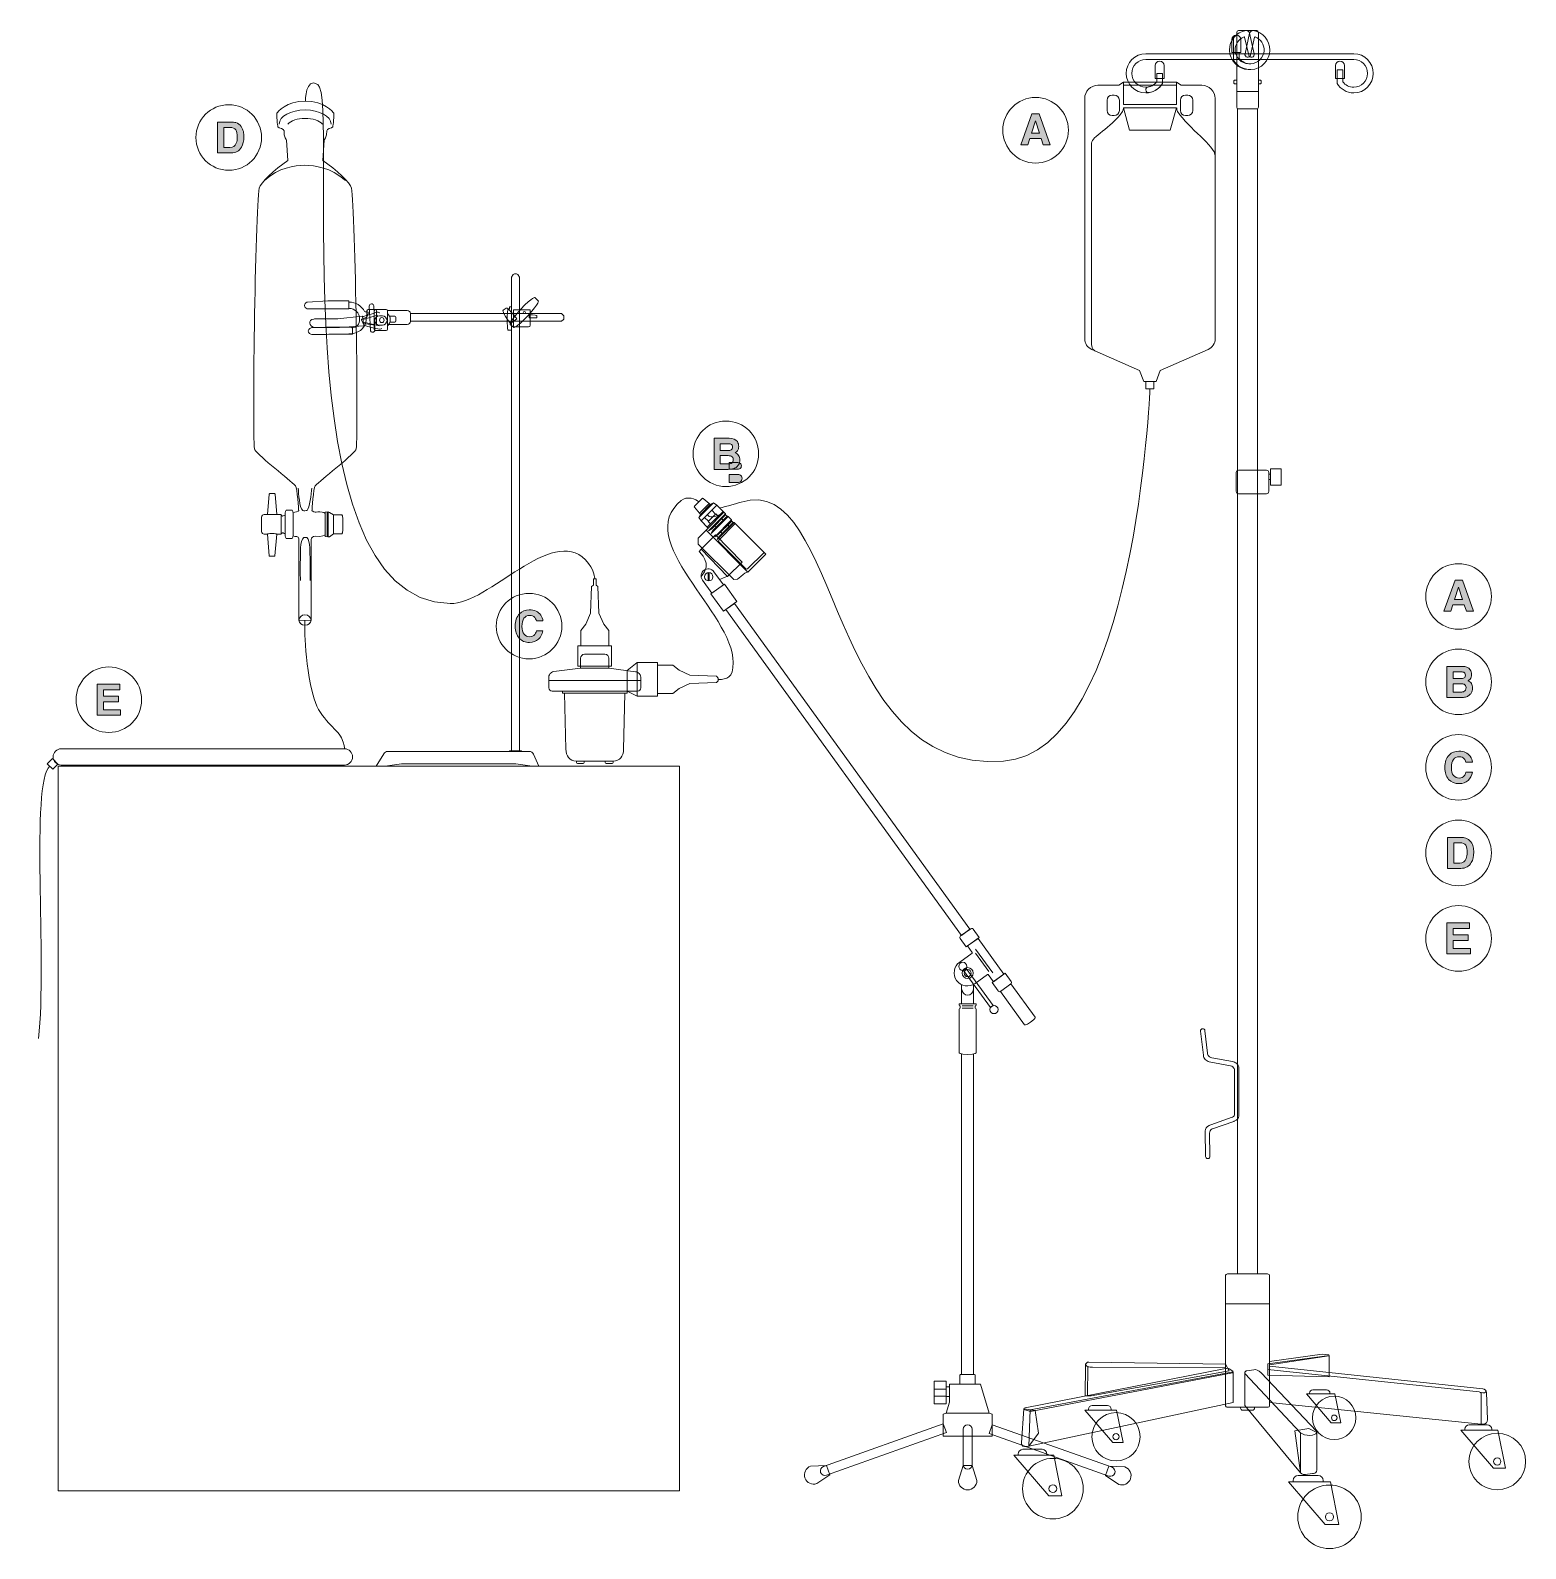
# Model space of a CAD drawing. Extents: x -257 to -73, y -276 to -90.
import ezdxf

# ---------------------------------------------------------------- set-up
doc = ezdxf.new("R2010")
doc.units = 0
doc.header["$MEASUREMENT"] = 0
for name, color, linetype, lineweight in [('DIAGRAM', 7, 'Continuous', 0), ('labels', 7, 'Continuous', 0), ('tubing', 7, 'Continuous', 0)]:
    doc.layers.add(name, color=color, linetype=linetype, lineweight=lineweight)

# ---------------------------------------------------------------- blocks, each defined once
blk = doc.blocks.new('Block_4')
at = {"layer": 'DIAGRAM', "color": 250, "lineweight": 13, "true_color": 0x231f20}
blk.add_lwpolyline([(-173.25, -147.7), (-173.39, -147.57), (-174.59, -148.77), (-174.45, -148.9)], close=True, dxfattribs=at)
blk.add_open_spline([(-173.4, -147.58), (-173.4, -147.58), (-174.13, -146.96), (-174.13, -146.96), (-174.17, -146.92), (-174.23, -146.93), (-174.26, -146.96), (-174.26, -146.96), (-175.19, -147.89), (-175.19, -147.89), (-175.23, -147.93), (-175.23, -147.99), (-175.2, -148.03), (-175.2, -148.03), (-174.58, -148.76), (-174.58, -148.76)], degree=3, knots=[0, 0, 0, 0, 1, 1, 1, 2, 2, 2, 3, 3, 3, 4, 4, 4, 5, 5, 5, 5], dxfattribs=at)
blk = doc.blocks.new('Block_3')
at = {"layer": 'DIAGRAM', "color": 250, "lineweight": 13, "true_color": 0x231f20}
blk.add_open_spline([(-172.87, -147.49), (-172.87, -147.49), (-173.09, -147.65), (-173.25, -147.7), (-173.25, -147.7), (-174.45, -148.9), (-174.45, -148.9), (-174.5, -149.07), (-174.66, -149.28), (-174.66, -149.28), (-174.66, -149.28), (-172.87, -147.49), (-172.87, -147.49)], degree=3, knots=[0, 0, 0, 0, 1, 1, 1, 2, 2, 2, 3, 3, 3, 4, 4, 4, 4], dxfattribs=at)
at = {"layer": 'DIAGRAM'}
blk.add_blockref('Block_4', (0, 0), dxfattribs=at)
blk = doc.blocks.new('Block_2')
at = {"layer": 'DIAGRAM', "color": 250, "lineweight": 13, "true_color": 0x231f20}
for p, q in [((-173.62, -150.46), (-171.69, -148.53)), ((-171.39, -148.84), (-173.46, -150.91)), ((-173.77, -150.85), (-168.64, -155.98)), ((-171.07, -149.16), (-173.14, -151.23)), ((-172.55, -150.49), (-172.72, -150.32)), ((-170.64, -149.59), (-172.71, -151.66)), ((-170.32, -149.91), (-172.39, -151.98)), ((-171.85, -149.46), (-171.68, -149.62)), ((-171.1, -150.2), (-170.93, -150.37)), ((-171.8, -151.24), (-171.97, -151.07))]:
    blk.add_line(p, q, dxfattribs=at)
for points in [[(-172.45, -147.78), (-174.38, -149.71), (-174.66, -149.28), (-172.87, -147.49)], [(-171.57, -148.65), (-173.5, -150.58), (-174.38, -149.71), (-172.45, -147.78)], [(-172.6, -148.87), (-173.47, -149.74), (-173.94, -149.27), (-173.07, -148.4)], [(-173.22, -150.06), (-172.29, -149.13), (-172.57, -148.84), (-173.5, -149.77)]]:
    blk.add_lwpolyline(points, close=True, dxfattribs=at)
for points in [[(-173.46, -150.91), (-173.06, -150.67), (-171.37, -148.97), (-171.2, -149.14), (-172.89, -150.84), (-173.14, -151.23)], [(-172.71, -151.66), (-172.31, -151.42), (-170.62, -149.72), (-170.45, -149.89), (-172.14, -151.59), (-172.39, -151.98)]]:
    blk.add_lwpolyline(points, dxfattribs=at)
for points, knots in [([(-171.57, -148.65), (-171.57, -148.65), (-173.77, -150.85), (-173.77, -150.85), (-173.77, -150.85), (-174.75, -151.83), (-174.75, -151.83), (-174.75, -151.83), (-174.75, -152.54), (-174.75, -152.54), (-174.75, -152.54), (-170.38, -156.91), (-170.38, -156.91), (-170.38, -156.91), (-169.91, -156.84), (-169.91, -156.84), (-168.75, -155.81), (-168.64, -155.98), (-168.64, -155.98), (-168.64, -155.98), (-166.45, -153.78), (-166.45, -153.78), (-166.45, -153.78), (-170.32, -149.91), (-170.32, -149.91), (-170.32, -149.91), (-170.45, -149.89), (-170.45, -149.89), (-170.45, -149.89), (-170.62, -149.72), (-170.62, -149.72), (-170.62, -149.72), (-170.64, -149.59), (-170.64, -149.59), (-170.64, -149.59), (-171.07, -149.16), (-171.07, -149.16), (-171.07, -149.16), (-171.2, -149.14), (-171.2, -149.14), (-171.2, -149.14), (-171.37, -148.97), (-171.37, -148.97), (-171.37, -148.97), (-171.39, -148.84), (-171.39, -148.84), (-171.39, -148.84), (-171.57, -148.65), (-171.57, -148.65)], [0, 0, 0, 0, 1, 1, 1, 2, 2, 2, 3, 3, 3, 4, 4, 4, 5, 5, 5, 6, 6, 6, 7, 7, 7, 8, 8, 8, 9, 9, 9, 10, 10, 10, 11, 11, 11, 12, 12, 12, 13, 13, 13, 14, 14, 14, 15, 15, 15, 16, 16, 16, 16]), ([(-173.58, -148.91), (-173.58, -148.91), (-173.52, -149.53), (-172.11, -148.95), (-172.11, -148.95), (-173.62, -150.46), (-173.62, -150.46), (-173.62, -150.46), (-174.38, -149.71), (-174.38, -149.71), (-174.38, -149.71), (-173.58, -148.91), (-173.58, -148.91)], [0, 0, 0, 0, 1, 1, 1, 2, 2, 2, 3, 3, 3, 4, 4, 4, 4]), ([(-166.65, -153.57), (-166.65, -153.57), (-168.67, -155.59), (-168.67, -155.59), (-168.73, -155.65), (-168.82, -155.65), (-168.88, -155.59), (-168.88, -155.59), (-172.21, -152.26), (-172.21, -152.26), (-172.27, -152.2), (-172.27, -152.11), (-172.21, -152.05), (-172.21, -152.05), (-170.19, -150.03), (-170.19, -150.03), (-170.19, -150.03), (-166.65, -153.57), (-166.65, -153.57)], [0, 0, 0, 0, 1, 1, 1, 2, 2, 2, 3, 3, 3, 4, 4, 4, 5, 5, 5, 6, 6, 6, 6])]:
    blk.add_open_spline(points, degree=3, knots=knots, dxfattribs=at)
at = {"layer": 'DIAGRAM'}
blk.add_blockref('Block_3', (0, 0), dxfattribs=at)
blk = doc.blocks.new('Block_5')
at = {"layer": 'DIAGRAM', "color": 250, "lineweight": 13, "true_color": 0x231f20}
for p, q in [((-140.73, -202.24), (-138.62, -205.16)), ((-140.71, -202.73), (-139.08, -204.98)), ((-142.38, -209.21), (-141.01, -209.21)), ((-142.38, -209.46), (-141.01, -209.46))]:
    blk.add_line(p, q, dxfattribs=at)
for points in [[(-171.14, -156.51), (-169.36, -154.78), (-172.6, -151.43), (-174.38, -153.16)], [(-173.37, -156.98), (-173.52, -156.98), (-173.52, -156.12), (-173.37, -156.12)], [(-171.52, -157.46), (-173.18, -158.66), (-171.65, -160.79), (-169.98, -159.59)], [(-170.3, -159.82), (-171.33, -160.56), (-142.45, -200.55), (-141.42, -199.8)], [(-138.56, -209.16), (-141.86, -204.6), (-142.2, -204.84), (-138.91, -209.41)], [(-144.33, -258), (-145.79, -258), (-145.79, -255.23), (-144.33, -255.23)], [(-144.33, -257.06), (-145.79, -257.06), (-145.79, -256.21), (-144.33, -256.21)], [(-139.06, -259.15), (-140.1, -255.59), (-143.2, -255.59), (-143.29, -255.59), (-143.93, -255.59), (-143.93, -257.79), (-144.33, -259.15)], [(-144.33, -257.12), (-143.93, -257.12), (-143.93, -255.91), (-144.33, -255.91)], [(-139.06, -259.15), (-144.33, -259.15), (-144.69, -259.29), (-144.69, -261.99), (-138.69, -261.99), (-138.69, -259.29)]]:
    blk.add_lwpolyline(points, close=True, dxfattribs=at)
for points in [[(-140.96, -206.56), (-140.96, -208.94), (-142.43, -208.94), (-142.43, -206.59)], [(-140.96, -215.09), (-140.96, -254.43), (-142.43, -254.43), (-142.43, -215.09)]]:
    blk.add_lwpolyline(points, dxfattribs=at)
for centre, radius in [((-173.44, -156.55), 0.519), ((-142.29, -204.35), 0.5), ((-141.69, -205.17), 0.674), ((-141.69, -205.17), 0.439), ((-138.46, -209.65), 0.5)]:
    blk.add_circle(centre, radius, dxfattribs=at)
for points, knots in [([(-172.11, -156.91), (-171.55, -156.59), (-171.14, -156.51), (-171.14, -156.51), (-171.14, -156.51), (-174.38, -153.16), (-174.38, -153.16), (-174.38, -153.16), (-174.61, -153.47), (-174.61, -153.47), (-174.61, -153.47), (-172.83, -155), (-174.38, -156.51)], [0, 0, 0, 0, 1, 1, 1, 2, 2, 2, 3, 3, 3, 4, 4, 4, 4]), ([(-171.64, -157.55), (-171.64, -157.55), (-173.06, -158.57), (-173.06, -158.57), (-173.06, -158.57), (-174.21, -156.97), (-174.21, -156.97), (-174.5, -156.58), (-174.41, -156.03), (-174.02, -155.75), (-174.02, -155.75), (-174.02, -155.75), (-174.02, -155.75), (-173.63, -155.47), (-173.08, -155.56), (-172.8, -155.95), (-172.8, -155.95), (-171.64, -157.55), (-171.64, -157.55)], [0, 0, 0, 0, 1, 1, 1, 2, 2, 2, 3, 3, 3, 4, 4, 4, 5, 5, 5, 6, 6, 6, 6]), ([(-141.14, -202.72), (-141.14, -202.72), (-142.67, -203.82), (-142.67, -203.82), (-143.4, -204.34), (-143.56, -205.36), (-143.04, -206.08), (-143.04, -206.08), (-143.04, -206.08), (-143.04, -206.08), (-142.52, -206.8), (-141.5, -206.97), (-140.78, -206.44), (-140.78, -206.44), (-139.25, -205.34), (-139.25, -205.34), (-139.23, -205.32), (-139.19, -205.33), (-139.18, -205.35), (-139.18, -205.35), (-138.54, -206.23), (-138.54, -206.23), (-138.54, -206.23), (-137.26, -205.3), (-137.26, -205.3), (-137.26, -205.3), (-140.42, -200.92), (-140.42, -200.92), (-140.42, -200.92), (-141.71, -201.84), (-141.71, -201.84), (-141.71, -201.84), (-141.13, -202.64), (-141.13, -202.64), (-141.11, -202.67), (-141.12, -202.7), (-141.14, -202.72)], [0, 0, 0, 0, 1, 1, 1, 2, 2, 2, 3, 3, 3, 4, 4, 4, 5, 5, 5, 6, 6, 6, 7, 7, 7, 8, 8, 8, 9, 9, 9, 10, 10, 10, 11, 11, 11, 12, 12, 12, 12]), ([(-141.32, -199.73), (-141.32, -199.73), (-142.55, -200.62), (-142.55, -200.62), (-142.65, -200.69), (-142.68, -200.84), (-142.6, -200.94), (-142.6, -200.94), (-141.87, -201.96), (-141.87, -201.96), (-141.87, -201.96), (-140.26, -200.8), (-140.26, -200.8), (-140.26, -200.8), (-141, -199.78), (-141, -199.78), (-141.07, -199.68), (-141.22, -199.66), (-141.32, -199.73)], [0, 0, 0, 0, 1, 1, 1, 2, 2, 2, 3, 3, 3, 4, 4, 4, 5, 5, 5, 6, 6, 6, 6]), ([(-137.64, -207.41), (-137.64, -207.41), (-136.42, -206.52), (-136.42, -206.52), (-136.31, -206.45), (-136.29, -206.3), (-136.36, -206.2), (-136.36, -206.2), (-137.1, -205.18), (-137.1, -205.18), (-137.1, -205.18), (-138.7, -206.34), (-138.7, -206.34), (-138.7, -206.34), (-137.97, -207.36), (-137.97, -207.36), (-137.89, -207.46), (-137.75, -207.49), (-137.64, -207.41)], [0, 0, 0, 0, 1, 1, 1, 2, 2, 2, 3, 3, 3, 4, 4, 4, 5, 5, 5, 6, 6, 6, 6]), ([(-136.39, -206.5), (-136.39, -206.5), (-137.67, -207.43), (-137.67, -207.43), (-137.67, -207.43), (-134.72, -211.52), (-134.72, -211.52), (-134.72, -211.52), (-134.61, -211.67), (-133.97, -211.21), (-133.32, -210.74), (-133.43, -210.59), (-133.43, -210.59), (-133.43, -210.59), (-136.39, -206.5), (-136.39, -206.5)], [0, 0, 0, 0, 1, 1, 1, 2, 2, 2, 3, 3, 3, 4, 4, 4, 5, 5, 5, 5]), ([(-141.02, -207.21), (-141.02, -207.58), (-141.32, -207.89), (-141.69, -207.89), (-142.07, -207.89), (-142.37, -207.58), (-142.37, -207.21)], [0, 0, 0, 0, 1, 1, 1, 2, 2, 2, 2]), ([(-140.65, -208.94), (-140.65, -208.94), (-142.74, -208.94), (-142.74, -208.94), (-142.74, -208.94), (-142.74, -209.07), (-142.74, -209.07), (-142.74, -209.15), (-142.68, -209.21), (-142.61, -209.21), (-142.61, -209.21), (-142.61, -209.21), (-142.61, -209.21), (-142.61, -209.21), (-142.61, -209.46), (-142.61, -209.46), (-142.61, -209.46), (-142.61, -209.46), (-142.61, -209.46), (-142.68, -209.46), (-142.74, -209.53), (-142.74, -209.61), (-142.74, -209.61), (-142.74, -214.9), (-142.74, -214.9), (-142.74, -214.9), (-142.74, -215.15), (-141.69, -215.15), (-140.65, -215.15), (-140.65, -214.9), (-140.65, -214.9), (-140.65, -214.9), (-140.65, -209.61), (-140.65, -209.61), (-140.65, -209.53), (-140.71, -209.46), (-140.78, -209.46), (-140.78, -209.46), (-140.78, -209.46), (-140.78, -209.46), (-140.78, -209.46), (-140.78, -209.21), (-140.78, -209.21), (-140.78, -209.21), (-140.78, -209.21), (-140.78, -209.21), (-140.71, -209.21), (-140.65, -209.15), (-140.65, -209.07), (-140.65, -209.07), (-140.65, -208.94), (-140.65, -208.94)], [0, 0, 0, 0, 1, 1, 1, 2, 2, 2, 3, 3, 3, 4, 4, 4, 5, 5, 5, 6, 6, 6, 7, 7, 7, 8, 8, 8, 9, 9, 9, 10, 10, 10, 11, 11, 11, 12, 12, 12, 13, 13, 13, 14, 14, 14, 15, 15, 15, 16, 16, 16, 17, 17, 17, 17]), ([(-140.76, -255.59), (-140.76, -255.59), (-142.63, -255.59), (-142.63, -255.59), (-142.63, -255.59), (-142.63, -254.51), (-142.63, -254.51), (-142.63, -254.47), (-142.59, -254.43), (-142.55, -254.43), (-142.55, -254.43), (-140.84, -254.43), (-140.84, -254.43), (-140.8, -254.43), (-140.76, -254.47), (-140.76, -254.51), (-140.76, -254.51), (-140.76, -255.59), (-140.76, -255.59)], [0, 0, 0, 0, 1, 1, 1, 2, 2, 2, 3, 3, 3, 4, 4, 4, 5, 5, 5, 6, 6, 6, 6]), ([(-159.72, -266.42), (-159.72, -266.42), (-159.72, -266.42), (-159.72, -266.42), (-159.82, -266.13), (-159.67, -265.8), (-159.38, -265.7), (-159.38, -265.7), (-144.68, -260.47), (-144.68, -260.47), (-144.68, -260.47), (-144.3, -261.54), (-144.3, -261.54), (-144.3, -261.54), (-158.99, -266.77), (-158.99, -266.77), (-159.29, -266.87), (-159.61, -266.72), (-159.72, -266.42)], [0, 0, 0, 0, 1, 1, 1, 2, 2, 2, 3, 3, 3, 4, 4, 4, 5, 5, 5, 6, 6, 6, 6]), ([(-141.69, -260.57), (-141.69, -260.57), (-141.69, -260.57), (-141.69, -260.57), (-142.01, -260.57), (-142.26, -260.83), (-142.26, -261.14), (-142.26, -261.14), (-142.26, -265.47), (-142.26, -265.47), (-142.26, -265.79), (-142.01, -266.04), (-141.69, -266.04), (-141.69, -266.04), (-141.69, -266.04), (-141.69, -266.04), (-141.38, -266.04), (-141.13, -265.79), (-141.13, -265.47), (-141.13, -265.47), (-141.13, -261.14), (-141.13, -261.14), (-141.13, -260.83), (-141.38, -260.57), (-141.69, -260.57)], [0, 0, 0, 0, 1, 1, 1, 2, 2, 2, 3, 3, 3, 4, 4, 4, 5, 5, 5, 6, 6, 6, 7, 7, 7, 8, 8, 8, 8]), ([(-123.64, -266.52), (-123.64, -266.52), (-123.64, -266.52), (-123.64, -266.52), (-123.54, -266.23), (-123.69, -265.9), (-123.99, -265.8), (-123.99, -265.8), (-138.68, -260.57), (-138.68, -260.57), (-138.68, -260.57), (-139.06, -261.64), (-139.06, -261.64), (-139.06, -261.64), (-124.37, -266.87), (-124.37, -266.87), (-124.07, -266.97), (-123.75, -266.82), (-123.64, -266.52)], [0, 0, 0, 0, 1, 1, 1, 2, 2, 2, 3, 3, 3, 4, 4, 4, 5, 5, 5, 6, 6, 6, 6]), ([(-161.64, -267.11), (-161.64, -267.11), (-161.64, -267.11), (-161.64, -267.11), (-161.85, -266.52), (-161.54, -265.87), (-160.95, -265.66), (-160.95, -265.66), (-159, -265.56), (-159, -265.56), (-159, -265.56), (-158.59, -266.71), (-158.59, -266.71), (-158.59, -266.71), (-160.19, -267.8), (-160.19, -267.8), (-160.78, -268.01), (-161.43, -267.7), (-161.64, -267.11)], [0, 0, 0, 0, 1, 1, 1, 2, 2, 2, 3, 3, 3, 4, 4, 4, 5, 5, 5, 6, 6, 6, 6]), ([(-141.69, -268.57), (-141.69, -268.57), (-141.69, -268.57), (-141.69, -268.57), (-141.07, -268.57), (-140.56, -268.06), (-140.56, -267.43), (-140.56, -267.43), (-141.13, -265.56), (-141.13, -265.56), (-141.13, -265.56), (-142.26, -265.56), (-142.26, -265.56), (-142.26, -265.56), (-142.83, -267.43), (-142.83, -267.43), (-142.83, -268.06), (-142.32, -268.57), (-141.69, -268.57)], [0, 0, 0, 0, 1, 1, 1, 2, 2, 2, 3, 3, 3, 4, 4, 4, 5, 5, 5, 6, 6, 6, 6]), ([(-121.72, -267.21), (-121.72, -267.21), (-121.72, -267.21), (-121.72, -267.21), (-121.51, -266.62), (-121.82, -265.97), (-122.41, -265.76), (-122.41, -265.76), (-124.36, -265.67), (-124.36, -265.67), (-124.36, -265.67), (-124.77, -266.82), (-124.77, -266.82), (-124.77, -266.82), (-123.17, -267.9), (-123.17, -267.9), (-122.58, -268.11), (-121.93, -267.8), (-121.72, -267.21)], [0, 0, 0, 0, 1, 1, 1, 2, 2, 2, 3, 3, 3, 4, 4, 4, 5, 5, 5, 6, 6, 6, 6])]:
    blk.add_open_spline(points, degree=3, knots=knots, dxfattribs=at)
blk = doc.blocks.new('Block_1')
at = {"layer": 'DIAGRAM'}
for name in ['Block_2', 'Block_5']:
    blk.add_blockref(name, (0, 0), dxfattribs=at)
blk = doc.blocks.new('Block_8')
at = {"layer": 'DIAGRAM', "color": 250, "lineweight": 13, "true_color": 0x231f20}
for points in [[(-188.82, -179.45), (-188.82, -179.45), (-189.54, -179.45), (-189.54, -179.45), (-189.61, -179.45), (-189.67, -179.4), (-189.67, -179.33), (-189.67, -179.33), (-189.67, -179.18), (-189.67, -179.18), (-189.67, -179.18), (-188.7, -179.18), (-188.7, -179.18), (-188.7, -179.18), (-188.7, -179.33), (-188.7, -179.33), (-188.7, -179.4), (-188.76, -179.45), (-188.82, -179.45)], [(-185.29, -179.45), (-185.29, -179.45), (-186.01, -179.45), (-186.01, -179.45), (-186.08, -179.45), (-186.13, -179.4), (-186.13, -179.33), (-186.13, -179.33), (-186.13, -179.18), (-186.13, -179.18), (-186.13, -179.18), (-185.17, -179.18), (-185.17, -179.18), (-185.17, -179.18), (-185.17, -179.33), (-185.17, -179.33), (-185.17, -179.4), (-185.22, -179.45), (-185.29, -179.45)]]:
    blk.add_open_spline(points, degree=3, knots=[0, 0, 0, 0, 1, 1, 1, 2, 2, 2, 3, 3, 3, 4, 4, 4, 5, 5, 5, 6, 6, 6, 6], dxfattribs=at)
blk = doc.blocks.new('Block_7')
at = {"layer": 'DIAGRAM', "color": 250, "lineweight": 13, "true_color": 0x231f20}
for points in [[(-183.45, -170.59), (-182.22, -171.21), (-182.22, -167.08), (-183.45, -168.06)], [(-179.74, -171.21), (-182.22, -171.21), (-182.22, -167.08), (-179.74, -167.08)], [(-177.08, -170.26), (-175.75, -169.65), (-172.47, -169.53), (-172.29, -169.31), (-172.29, -169.31), (-172.29, -168.98), (-172.29, -168.98), (-172.47, -168.75), (-175.75, -168.64), (-177.08, -168.03), (-177.86, -167.42), (-179.74, -167.42), (-179.74, -170.87), (-177.86, -170.87)], [(-191.38, -170.82), (-183.45, -170.82), (-183.45, -170.59), (-191.38, -170.59)]]:
    blk.add_lwpolyline(points, close=True, dxfattribs=at)
for points, knots in [([(-185.68, -167.77), (-185.68, -167.77), (-189.16, -167.77), (-189.16, -167.77), (-189.16, -167.77), (-189.16, -166.55), (-189.16, -166.55), (-189.16, -166.28), (-188.94, -166.06), (-188.67, -166.06), (-188.67, -166.06), (-186.17, -166.06), (-186.17, -166.06), (-185.9, -166.06), (-185.68, -166.28), (-185.68, -166.55), (-185.68, -166.55), (-185.68, -167.77), (-185.68, -167.77)], [0, 0, 0, 0, 1, 1, 1, 2, 2, 2, 3, 3, 3, 4, 4, 4, 5, 5, 5, 6, 6, 6, 6]), ([(-193.05, -169.28), (-193.05, -169.28), (-181.78, -169.28), (-181.78, -169.28), (-181.78, -169.28), (-181.78, -168.89), (-181.78, -168.89), (-181.78, -168.66), (-181.9, -168.45), (-182.09, -168.32), (-182.09, -168.32), (-182.09, -168.32), (-182.09, -168.32), (-182.18, -168.25), (-182.3, -168.21), (-182.41, -168.2), (-182.41, -168.2), (-185.68, -167.77), (-185.68, -167.77), (-185.68, -167.77), (-189.16, -167.77), (-189.16, -167.77), (-189.16, -167.77), (-192.43, -168.19), (-192.43, -168.19), (-192.54, -168.21), (-192.65, -168.25), (-192.74, -168.31), (-192.74, -168.31), (-192.75, -168.32), (-192.75, -168.32), (-192.94, -168.45), (-193.05, -168.66), (-193.05, -168.89), (-193.05, -168.89), (-193.05, -169.28), (-193.05, -169.28)], [0, 0, 0, 0, 1, 1, 1, 2, 2, 2, 3, 3, 3, 4, 4, 4, 5, 5, 5, 6, 6, 6, 7, 7, 7, 8, 8, 8, 9, 9, 9, 10, 10, 10, 11, 11, 11, 12, 12, 12, 12]), ([(-192.66, -170.59), (-192.66, -170.59), (-182.17, -170.59), (-182.17, -170.59), (-181.96, -170.59), (-181.78, -170.42), (-181.78, -170.2), (-181.78, -170.2), (-181.78, -169.28), (-181.78, -169.28), (-181.78, -169.28), (-193.05, -169.28), (-193.05, -169.28), (-193.05, -169.28), (-193.05, -170.2), (-193.05, -170.2), (-193.05, -170.42), (-192.88, -170.59), (-192.66, -170.59)], [0, 0, 0, 0, 1, 1, 1, 2, 2, 2, 3, 3, 3, 4, 4, 4, 5, 5, 5, 6, 6, 6, 6]), ([(-189.69, -179.18), (-189.69, -179.18), (-185.14, -179.18), (-185.14, -179.18), (-184.36, -179.18), (-183.89, -178.54), (-183.89, -177.75), (-183.89, -177.75), (-183.72, -170.82), (-183.72, -170.82), (-183.72, -170.82), (-191.11, -170.82), (-191.11, -170.82), (-191.11, -170.82), (-190.96, -177.72), (-190.96, -177.72), (-190.96, -178.5), (-190.48, -179.18), (-189.69, -179.18)], [0, 0, 0, 0, 1, 1, 1, 2, 2, 2, 3, 3, 3, 4, 4, 4, 5, 5, 5, 6, 6, 6, 6])]:
    blk.add_open_spline(points, degree=3, knots=knots, dxfattribs=at)
at = {"layer": 'DIAGRAM'}
blk.add_blockref('Block_8', (0, 0), dxfattribs=at)
blk = doc.blocks.new('Block_6')
at = {"layer": 'DIAGRAM', "color": 250, "lineweight": 13, "true_color": 0x231f20}
for points in [[(-186.3, -162.37), (-186.91, -161.04), (-187.03, -157.76), (-187.26, -157.57), (-187.26, -156.79), (-187.58, -156.79), (-187.58, -157.57), (-187.81, -157.76), (-187.92, -161.04), (-188.53, -162.37), (-189.14, -163.15), (-189.14, -165.03), (-185.7, -165.03), (-185.7, -163.15)], [(-185.35, -165.03), (-185.35, -167.51), (-189.48, -167.51), (-189.48, -165.03)]]:
    blk.add_lwpolyline(points, close=True, dxfattribs=at)
at = {"layer": 'DIAGRAM'}
blk.add_blockref('Block_7', (0, 0), dxfattribs=at)
blk = doc.blocks.new('Block_10')
at = {"layer": 'DIAGRAM', "color": 250, "lineweight": 13, "true_color": 0x231f20}
blk.add_lwpolyline([(-122.62, -262.76), (-123.9, -262.76), (-127.31, -258.78), (-123.42, -258.78)], close=True, dxfattribs=at)
for radius in [2.96, 0.379]:
    blk.add_circle((-123.5, -262.05), radius, dxfattribs=at)
blk.add_open_spline([(-124.55, -258.21), (-124.55, -258.21), (-126.41, -258.21), (-126.41, -258.21), (-126.67, -258.21), (-126.89, -258.42), (-126.89, -258.68), (-126.89, -258.68), (-126.89, -258.78), (-126.89, -258.78), (-126.89, -258.78), (-124.08, -258.78), (-124.08, -258.78), (-124.08, -258.78), (-124.08, -258.68), (-124.08, -258.68), (-124.08, -258.42), (-124.29, -258.21), (-124.55, -258.21)], degree=3, knots=[0, 0, 0, 0, 1, 1, 1, 2, 2, 2, 3, 3, 3, 4, 4, 4, 5, 5, 5, 6, 6, 6, 6], dxfattribs=at)
blk = doc.blocks.new('Block_11')
at = {"layer": 'DIAGRAM', "color": 250, "lineweight": 13, "true_color": 0x231f20}
blk.add_lwpolyline([(-95.95, -260.36), (-97.1, -260.36), (-100.15, -256.8), (-96.66, -256.8)], close=True, dxfattribs=at)
for radius in [2.66, 0.34]:
    blk.add_circle((-96.74, -259.73), radius, dxfattribs=at)
blk.add_open_spline([(-97.68, -256.29), (-97.68, -256.29), (-99.35, -256.29), (-99.35, -256.29), (-99.59, -256.29), (-99.78, -256.48), (-99.78, -256.71), (-99.78, -256.71), (-99.78, -256.8), (-99.78, -256.8), (-99.78, -256.8), (-97.26, -256.8), (-97.26, -256.8), (-97.26, -256.8), (-97.26, -256.71), (-97.26, -256.71), (-97.26, -256.48), (-97.45, -256.29), (-97.68, -256.29)], degree=3, knots=[0, 0, 0, 0, 1, 1, 1, 2, 2, 2, 3, 3, 3, 4, 4, 4, 5, 5, 5, 6, 6, 6, 6], dxfattribs=at)
blk = doc.blocks.new('Block_12')
at = {"layer": 'DIAGRAM', "color": 250, "lineweight": 13, "true_color": 0x231f20}
for points in [[(-105.14, -90.41)], [(-105.84, -92.96)], [(-105.14, -93.18)]]:
    blk.add_lwpolyline(points, dxfattribs=at)
blk.add_open_spline([(-107.27, -94.33), (-108.54, -94.29), (-109.57, -93.24), (-109.59, -91.97), (-109.61, -90.76), (-108.73, -89.75), (-107.57, -89.56), (-107.37, -89.53), (-107.16, -89.67), (-107.12, -89.88), (-107.12, -89.88), (-106.55, -92.41), (-106.55, -92.41), (-106.5, -92.6), (-106.62, -92.78), (-106.81, -92.83), (-106.81, -92.83), (-106.81, -92.83), (-106.81, -92.83), (-107, -92.87), (-107.19, -92.75), (-107.23, -92.56), (-107.23, -92.56), (-107.73, -90.38), (-107.73, -90.38), (-107.74, -90.35), (-107.77, -90.33), (-107.8, -90.34), (-108.47, -90.6), (-108.93, -91.26), (-108.89, -92.02), (-108.85, -92.86), (-108.1, -93.6), (-107.26, -93.63)], degree=3, knots=[0, 0, 0, 0, 1, 1, 1, 2, 2, 2, 3, 3, 3, 4, 4, 4, 5, 5, 5, 6, 6, 6, 7, 7, 7, 8, 8, 8, 9, 9, 9, 10, 10, 10, 11, 11, 11, 11], dxfattribs=at)
blk = doc.blocks.new('Block_13')
at = {"layer": 'DIAGRAM', "color": 250, "lineweight": 13, "true_color": 0x231f20}
blk.add_line((-126.97, -253.46), (-127, -256.98), dxfattribs=at)
for points, knots in [([(-110.08, -253.15), (-110.08, -253.15), (-126.82, -252.89), (-126.82, -252.89), (-127.06, -252.88), (-127.26, -253.07), (-127.26, -253.31), (-127.26, -253.31), (-127.27, -257.04), (-127.27, -257.04), (-127.27, -257.04), (-126.53, -257.04), (-126.53, -257.04), (-126.53, -257.04), (-109.63, -253.95), (-109.63, -253.95), (-109.63, -253.95), (-110.08, -253.15), (-110.08, -253.15)], [0, 0, 0, 0, 1, 1, 1, 2, 2, 2, 3, 3, 3, 4, 4, 4, 5, 5, 5, 6, 6, 6, 6]), ([(-110.04, -253.57), (-110.04, -253.57), (-126.39, -253.51), (-126.39, -253.51), (-126.59, -253.51), (-126.78, -253.49), (-126.97, -253.46), (-126.97, -253.46), (-126.97, -253.46), (-126.97, -253.46), (-127.16, -253.43), (-127.26, -253.24), (-127.18, -253.07), (-127.18, -253.07), (-127.18, -253.07), (-127.18, -253.07)], [0, 0, 0, 0, 1, 1, 1, 2, 2, 2, 3, 3, 3, 4, 4, 4, 5, 5, 5, 5])]:
    blk.add_open_spline(points, degree=3, knots=knots, dxfattribs=at)
blk = doc.blocks.new('Block_14')
at = {"layer": 'DIAGRAM', "color": 250, "lineweight": 13, "true_color": 0x231f20}
blk.add_lwpolyline([(-104.9, -254.48), (-97.37, -254.69), (-97.37, -252.07), (-104.9, -253.12)], close=True, dxfattribs=at)
blk.add_open_spline([(-104.66, -252.8), (-104.66, -252.8), (-98.22, -251.94), (-98.22, -251.94), (-98.22, -251.94), (-97.41, -252.02), (-97.41, -252.02), (-97.35, -252.03), (-97.35, -252.12), (-97.41, -252.13), (-97.41, -252.13), (-104.66, -253.24), (-104.66, -253.24), (-104.66, -253.24), (-104.66, -252.8), (-104.66, -252.8)], degree=3, knots=[0, 0, 0, 0, 1, 1, 1, 2, 2, 2, 3, 3, 3, 4, 4, 4, 5, 5, 5, 5], dxfattribs=at)
blk = doc.blocks.new('Block_15')
at = {"layer": 'DIAGRAM', "color": 250, "lineweight": 13, "true_color": 0x231f20}
blk.add_lwpolyline([(-107.72, -254.28), (-107.72, -258.21), (-100.86, -266.46), (-100.86, -261.55)], close=True, dxfattribs=at)
for points, knots in [([(-105.7, -254.21), (-105.7, -254.21), (-98.93, -261.37), (-98.93, -261.37), (-98.7, -261.64), (-99.15, -261.76), (-99.41, -261.84), (-99.41, -261.84), (-99.41, -261.84), (-99.41, -261.84), (-99.85, -261.94), (-100.31, -261.88), (-100.71, -261.67), (-100.76, -261.64), (-100.83, -261.58), (-100.86, -261.55), (-100.86, -261.55), (-107.72, -254.28), (-107.72, -254.28), (-107.72, -254.05), (-107.55, -253.97), (-107.44, -253.95), (-107.44, -253.95), (-106.6, -253.83), (-106.6, -253.83), (-106.35, -253.77), (-106.01, -253.9), (-105.7, -254.21)], [0, 0, 0, 0, 1, 1, 1, 2, 2, 2, 3, 3, 3, 4, 4, 4, 5, 5, 5, 6, 6, 6, 7, 7, 7, 8, 8, 8, 9, 9, 9, 9]), ([(-100.86, -266.46), (-100.65, -266.71), (-100.41, -266.68), (-100.27, -266.68), (-100.02, -266.67), (-99.28, -266.56), (-99.28, -266.56), (-99.05, -266.56), (-98.87, -266.38), (-98.87, -266.16), (-98.87, -266.16), (-98.87, -261.52), (-98.87, -261.52), (-98.87, -261.52), (-99.86, -261.05), (-99.86, -261.05), (-99.86, -261.05), (-101.58, -261.34), (-101.58, -261.34), (-101.58, -261.34), (-100.86, -266.46), (-100.86, -266.46)], [0, 0, 0, 0, 1, 1, 1, 2, 2, 2, 3, 3, 3, 4, 4, 4, 5, 5, 5, 6, 6, 6, 7, 7, 7, 7])]:
    blk.add_open_spline(points, degree=3, knots=knots, dxfattribs=at)
blk = doc.blocks.new('Block_16')
at = {"layer": 'DIAGRAM', "color": 250, "lineweight": 13, "true_color": 0x231f20}
blk.add_lwpolyline([(-96.17, -272.8), (-97.85, -272.8), (-102.34, -267.57), (-97.21, -267.57)], close=True, dxfattribs=at)
for radius in [3.9, 0.5]:
    blk.add_circle((-97.32, -271.87), radius, dxfattribs=at)
blk.add_open_spline([(-98.71, -266.81), (-98.71, -266.81), (-101.17, -266.81), (-101.17, -266.81), (-101.51, -266.81), (-101.79, -267.09), (-101.79, -267.43), (-101.79, -267.43), (-101.79, -267.57), (-101.79, -267.57), (-101.79, -267.57), (-98.08, -267.57), (-98.08, -267.57), (-98.08, -267.57), (-98.08, -267.43), (-98.08, -267.43), (-98.08, -267.09), (-98.36, -266.81), (-98.71, -266.81)], degree=3, knots=[0, 0, 0, 0, 1, 1, 1, 2, 2, 2, 3, 3, 3, 4, 4, 4, 5, 5, 5, 6, 6, 6, 6], dxfattribs=at)
blk = doc.blocks.new('Block_17')
at = {"layer": 'DIAGRAM', "color": 250, "lineweight": 13, "true_color": 0x231f20}
blk.add_lwpolyline([(-130.14, -269.3), (-131.74, -269.3), (-136.03, -264.31), (-131.14, -264.31)], close=True, dxfattribs=at)
for radius in [3.72, 0.477]:
    blk.add_circle((-131.24, -268.42), radius, dxfattribs=at)
blk.add_open_spline([(-132.56, -263.59), (-132.56, -263.59), (-134.91, -263.59), (-134.91, -263.59), (-135.23, -263.59), (-135.5, -263.85), (-135.5, -264.18), (-135.5, -264.18), (-135.5, -264.31), (-135.5, -264.31), (-135.5, -264.31), (-131.97, -264.31), (-131.97, -264.31), (-131.97, -264.31), (-131.97, -264.18), (-131.97, -264.18), (-131.97, -263.85), (-132.23, -263.59), (-132.56, -263.59)], degree=3, knots=[0, 0, 0, 0, 1, 1, 1, 2, 2, 2, 3, 3, 3, 4, 4, 4, 5, 5, 5, 6, 6, 6, 6], dxfattribs=at)
blk = doc.blocks.new('Block_18')
at = {"layer": 'DIAGRAM', "color": 250, "lineweight": 13, "true_color": 0x231f20}
blk.add_lwpolyline([(-75.73, -265.92), (-77.23, -265.92), (-81.23, -261.25), (-76.66, -261.25)], close=True, dxfattribs=at)
for radius in [3.48, 0.446]:
    blk.add_circle((-76.75, -265.09), radius, dxfattribs=at)
blk.add_open_spline([(-77.99, -260.57), (-77.99, -260.57), (-80.18, -260.57), (-80.18, -260.57), (-80.49, -260.57), (-80.74, -260.82), (-80.74, -261.13), (-80.74, -261.13), (-80.74, -261.25), (-80.74, -261.25), (-80.74, -261.25), (-77.43, -261.25), (-77.43, -261.25), (-77.43, -261.25), (-77.43, -261.13), (-77.43, -261.13), (-77.43, -260.82), (-77.68, -260.57), (-77.99, -260.57)], degree=3, knots=[0, 0, 0, 0, 1, 1, 1, 2, 2, 2, 3, 3, 3, 4, 4, 4, 5, 5, 5, 6, 6, 6, 6], dxfattribs=at)
blk = doc.blocks.new('Block_9')
at = {"layer": 'DIAGRAM', "color": 250, "lineweight": 13, "true_color": 0x231f20}
for p, q in [((-105.96, -91.21), (-105.96, -91.21)), ((-106.04, -97.02), (-108.7, -97.02)), ((-110.08, -245.76), (-104.66, -245.76))]:
    blk.add_line(p, q, dxfattribs=at)
for points in [[(-106.13, -99.17), (-108.61, -99.17), (-108.61, -242.07), (-106.13, -242.07)], [(-103.24, -145.3), (-104.56, -145.3), (-104.56, -143.32), (-103.24, -143.32)], [(-104.56, -144.63), (-104.76, -144.63), (-104.76, -143.99), (-104.56, -143.99)], [(-109.14, -257.85), (-134.19, -263.19), (-134.01, -258.73), (-109.14, -254.09)]]:
    blk.add_lwpolyline(points, close=True, dxfattribs=at)
for points, knots in [([(-108.74, -90.11), (-108.74, -90.11), (-108.74, -90.11), (-108.74, -90.11), (-109.04, -90.11), (-109.29, -90.35), (-109.29, -90.66), (-109.29, -90.66), (-109.29, -92.25), (-109.29, -92.25), (-109.29, -92.25), (-108.19, -92.25), (-108.19, -92.25), (-108.19, -92.25), (-108.19, -90.66), (-108.19, -90.66), (-108.19, -90.35), (-108.43, -90.11), (-108.74, -90.11)], [0, 0, 0, 0, 1, 1, 1, 2, 2, 2, 3, 3, 3, 4, 4, 4, 5, 5, 5, 6, 6, 6, 6]), ([(-109.09, -90.41), (-109.09, -90.41), (-109.09, -93.18), (-109.09, -93.18), (-109.09, -93.18), (-109.09, -93.18), (-109.09, -93.18), (-109.09, -93.18), (-109.09, -93.18), (-109.09, -93.18), (-108.65, -93.89), (-107.86, -94.36), (-106.96, -94.33), (-105.68, -94.29), (-104.65, -93.24), (-104.64, -91.97), (-104.62, -90.75), (-105.5, -89.74), (-106.65, -89.56), (-106.86, -89.53), (-107.07, -89.67), (-107.11, -89.88), (-107.11, -89.88), (-107.68, -92.41), (-107.68, -92.41), (-107.73, -92.6), (-107.61, -92.78), (-107.42, -92.83), (-107.42, -92.83), (-107.42, -92.83), (-107.42, -92.83), (-107.23, -92.87), (-107.04, -92.75), (-107, -92.56), (-107, -92.56), (-106.5, -90.38), (-106.5, -90.38), (-106.49, -90.35), (-106.46, -90.33), (-106.43, -90.34), (-105.76, -90.6), (-105.3, -91.26), (-105.34, -92.02), (-105.38, -92.86), (-106.13, -93.6), (-106.97, -93.63), (-107.54, -93.65), (-108.06, -93.39), (-108.39, -92.96), (-108.39, -92.96), (-108.39, -92.96), (-108.39, -92.96), (-108.39, -92.96), (-108.39, -92.96), (-108.39, -92.96), (-108.39, -92.96), (-108.39, -92.25), (-108.39, -92.25)], [0, 0, 0, 0, 1, 1, 1, 2, 2, 2, 3, 3, 3, 4, 4, 4, 5, 5, 5, 6, 6, 6, 7, 7, 7, 8, 8, 8, 9, 9, 9, 10, 10, 10, 11, 11, 11, 12, 12, 12, 13, 13, 13, 14, 14, 14, 15, 15, 15, 16, 16, 16, 17, 17, 17, 18, 18, 18, 19, 19, 19, 19]), ([(-106.25, -99.17), (-106.25, -99.17), (-108.49, -99.17), (-108.49, -99.17), (-108.61, -99.17), (-108.7, -99.08), (-108.7, -98.96), (-108.7, -98.96), (-108.7, -89.77), (-108.7, -89.77), (-108.7, -89.65), (-108.61, -89.56), (-108.49, -89.56), (-108.49, -89.56), (-106.25, -89.56), (-106.25, -89.56), (-106.13, -89.56), (-106.04, -89.65), (-106.04, -89.77), (-106.04, -89.77), (-106.04, -98.96), (-106.04, -98.96), (-106.04, -99.08), (-106.13, -99.17), (-106.25, -99.17)], [0, 0, 0, 0, 1, 1, 1, 2, 2, 2, 3, 3, 3, 4, 4, 4, 5, 5, 5, 6, 6, 6, 7, 7, 7, 8, 8, 8, 8]), ([(-96.39, -96.05), (-95.97, -96.74), (-95.21, -97.2), (-94.35, -97.2), (-93.02, -97.2), (-91.95, -96.12), (-91.95, -94.8), (-91.95, -93.47), (-93.02, -92.4), (-94.35, -92.4), (-94.35, -92.4), (-119.85, -92.4), (-119.85, -92.4), (-121.17, -92.4), (-122.25, -93.47), (-122.25, -94.8), (-122.25, -96.12), (-121.17, -97.2), (-119.85, -97.2), (-118.98, -97.2), (-118.22, -96.74), (-117.8, -96.05), (-117.8, -96.05), (-117.8, -96.05), (-117.8, -96.05), (-117.8, -96.05), (-117.8, -94.8), (-117.8, -94.8), (-117.8, -94.8), (-118.5, -94.8), (-118.5, -94.8), (-118.5, -94.8), (-118.5, -95.83), (-118.5, -95.83), (-118.5, -95.83), (-118.5, -95.83), (-118.5, -95.83), (-118.81, -96.24), (-119.3, -96.5), (-119.85, -96.5), (-120.79, -96.5), (-121.55, -95.74), (-121.55, -94.8), (-121.55, -93.86), (-120.79, -93.1), (-119.85, -93.1), (-119.85, -93.1), (-94.35, -93.1), (-94.35, -93.1), (-93.41, -93.1), (-92.65, -93.86), (-92.65, -94.8), (-92.65, -95.74), (-93.41, -96.5), (-94.35, -96.5), (-94.89, -96.5), (-95.38, -96.24), (-95.69, -95.84), (-95.69, -95.84), (-95.69, -95.84), (-95.69, -95.84), (-95.69, -95.84), (-95.69, -94.37), (-95.69, -94.37), (-95.69, -94.37), (-96.39, -94.37), (-96.39, -94.37), (-96.39, -94.37), (-96.39, -96.05), (-96.39, -96.05), (-96.39, -96.05), (-96.39, -96.05), (-96.39, -96.05)], [0, 0, 0, 0, 1, 1, 1, 2, 2, 2, 3, 3, 3, 4, 4, 4, 5, 5, 5, 6, 6, 6, 7, 7, 7, 8, 8, 8, 9, 9, 9, 10, 10, 10, 11, 11, 11, 12, 12, 12, 13, 13, 13, 14, 14, 14, 15, 15, 15, 16, 16, 16, 17, 17, 17, 18, 18, 18, 19, 19, 19, 20, 20, 20, 21, 21, 21, 22, 22, 22, 23, 23, 23, 24, 24, 24, 24]), ([(-118.15, -93.29), (-118.15, -93.29), (-118.15, -93.29), (-118.15, -93.29), (-118.45, -93.29), (-118.7, -93.54), (-118.7, -93.84), (-118.7, -93.84), (-118.7, -95.43), (-118.7, -95.43), (-118.7, -95.43), (-117.6, -95.43), (-117.6, -95.43), (-117.6, -95.43), (-117.6, -93.84), (-117.6, -93.84), (-117.6, -93.54), (-117.84, -93.29), (-118.15, -93.29)], [0, 0, 0, 0, 1, 1, 1, 2, 2, 2, 3, 3, 3, 4, 4, 4, 5, 5, 5, 6, 6, 6, 6]), ([(-96.04, -93.29), (-96.04, -93.29), (-96.04, -93.29), (-96.04, -93.29), (-96.35, -93.29), (-96.59, -93.54), (-96.59, -93.84), (-96.59, -93.84), (-96.59, -95.43), (-96.59, -95.43), (-96.59, -95.43), (-95.49, -95.43), (-95.49, -95.43), (-95.49, -95.43), (-95.49, -93.84), (-95.49, -93.84), (-95.49, -93.54), (-95.74, -93.29), (-96.04, -93.29)], [0, 0, 0, 0, 1, 1, 1, 2, 2, 2, 3, 3, 3, 4, 4, 4, 5, 5, 5, 6, 6, 6, 6]), ([(-108.7, -96.09), (-108.7, -96.09), (-108.95, -96.09), (-108.95, -96.09), (-109, -96.09), (-109.04, -96.05), (-109.04, -96), (-109.04, -96), (-109.04, -95.72), (-109.04, -95.72), (-109.04, -95.68), (-109, -95.64), (-108.95, -95.64), (-108.95, -95.64), (-108.7, -95.64), (-108.7, -95.64), (-108.7, -95.64), (-108.7, -96.09), (-108.7, -96.09)], [0, 0, 0, 0, 1, 1, 1, 2, 2, 2, 3, 3, 3, 4, 4, 4, 5, 5, 5, 6, 6, 6, 6]), ([(-105.79, -96.09), (-105.79, -96.09), (-106.04, -96.09), (-106.04, -96.09), (-106.04, -96.09), (-106.04, -95.64), (-106.04, -95.64), (-106.04, -95.64), (-105.79, -95.64), (-105.79, -95.64), (-105.74, -95.64), (-105.7, -95.68), (-105.7, -95.72), (-105.7, -95.72), (-105.7, -96), (-105.7, -96), (-105.7, -96.05), (-105.74, -96.09), (-105.79, -96.09)], [0, 0, 0, 0, 1, 1, 1, 2, 2, 2, 3, 3, 3, 4, 4, 4, 5, 5, 5, 6, 6, 6, 6]), ([(-105.05, -146.37), (-105.05, -146.37), (-108.47, -146.37), (-108.47, -146.37), (-108.63, -146.37), (-108.76, -146.24), (-108.76, -146.08), (-108.76, -146.08), (-108.76, -143.77), (-108.76, -143.77), (-108.76, -143.61), (-108.63, -143.48), (-108.47, -143.48), (-108.47, -143.48), (-105.05, -143.48), (-105.05, -143.48), (-104.89, -143.48), (-104.76, -143.61), (-104.76, -143.77), (-104.76, -143.77), (-104.76, -146.08), (-104.76, -146.08), (-104.76, -146.24), (-104.89, -146.37), (-105.05, -146.37)], [0, 0, 0, 0, 1, 1, 1, 2, 2, 2, 3, 3, 3, 4, 4, 4, 5, 5, 5, 6, 6, 6, 7, 7, 7, 8, 8, 8, 8]), ([(-109.06, -223.36), (-109.04, -223.35), (-109.02, -223.34), (-109, -223.34), (-109, -223.34), (-109, -223.34), (-109, -223.34), (-108.68, -223.21), (-108.45, -222.97), (-108.42, -222.73), (-108.42, -222.73), (-108.42, -216.87), (-108.42, -216.87), (-108.42, -216.87), (-108.42, -216.87), (-108.42, -216.87), (-108.42, -216.63), (-108.54, -216.4), (-108.74, -216.24), (-108.74, -216.24), (-108.74, -216.24), (-108.74, -216.24), (-108.87, -216.14), (-109.03, -216.06), (-109.2, -216.03), (-109.2, -216.03), (-111.75, -215.57), (-111.75, -215.57), (-111.89, -215.54), (-112.02, -215.47), (-112.12, -215.36), (-112.12, -215.36), (-112.12, -215.36), (-112.12, -215.36), (-112.21, -215.26), (-112.27, -215.13), (-112.28, -214.99), (-112.28, -214.99), (-112.59, -212.24), (-112.59, -212.24), (-112.61, -212.09), (-112.74, -211.98), (-112.89, -212), (-112.89, -212), (-112.89, -212), (-112.89, -212), (-113.04, -212.01), (-113.15, -212.15), (-113.13, -212.3), (-113.13, -212.3), (-112.79, -215.26), (-112.79, -215.26), (-112.77, -215.45), (-112.7, -215.63), (-112.57, -215.77), (-112.57, -215.77), (-112.57, -215.77), (-112.57, -215.77), (-112.44, -215.92), (-112.26, -216.02), (-112.06, -216.06), (-112.06, -216.06), (-109.47, -216.53), (-109.47, -216.53), (-109.36, -216.55), (-109.25, -216.6), (-109.17, -216.68), (-109.17, -216.68), (-109.17, -216.68), (-109.17, -216.68), (-109.03, -216.8), (-108.96, -216.97), (-108.96, -217.15), (-108.96, -217.15), (-108.96, -222.43), (-108.96, -222.43), (-108.96, -222.61), (-109.06, -222.77), (-109.22, -222.84), (-109.22, -222.84), (-109.22, -222.84), (-109.22, -222.84), (-109.23, -222.85), (-109.25, -222.85), (-109.26, -222.86), (-109.26, -222.86), (-111.89, -223.78), (-111.89, -223.78), (-111.96, -223.81), (-112.03, -223.84), (-112.09, -223.87), (-112.37, -224.03), (-112.55, -224.28), (-112.57, -224.53), (-112.57, -224.53), (-112.57, -224.51), (-112.57, -224.51), (-112.57, -224.51), (-112.52, -227.66), (-112.52, -227.66), (-112.51, -227.81), (-112.39, -227.93), (-112.24, -227.93), (-112.24, -227.93), (-112.24, -227.93), (-112.24, -227.93), (-112.09, -227.93), (-111.97, -227.8), (-111.98, -227.65), (-111.98, -227.65), (-112.03, -224.81), (-112.03, -224.81), (-112.03, -224.61), (-111.93, -224.43), (-111.77, -224.33), (-111.77, -224.33), (-111.77, -224.33), (-111.77, -224.33), (-111.73, -224.3), (-111.69, -224.28), (-111.65, -224.27), (-111.65, -224.27), (-109.06, -223.36), (-109.06, -223.36)], [0, 0, 0, 0, 1, 1, 1, 2, 2, 2, 3, 3, 3, 4, 4, 4, 5, 5, 5, 6, 6, 6, 7, 7, 7, 8, 8, 8, 9, 9, 9, 10, 10, 10, 11, 11, 11, 12, 12, 12, 13, 13, 13, 14, 14, 14, 15, 15, 15, 16, 16, 16, 17, 17, 17, 18, 18, 18, 19, 19, 19, 20, 20, 20, 21, 21, 21, 22, 22, 22, 23, 23, 23, 24, 24, 24, 25, 25, 25, 26, 26, 26, 27, 27, 27, 28, 28, 28, 29, 29, 29, 30, 30, 30, 31, 31, 31, 32, 32, 32, 33, 33, 33, 34, 34, 34, 35, 35, 35, 36, 36, 36, 37, 37, 37, 38, 38, 38, 39, 39, 39, 40, 40, 40, 41, 41, 41, 41]), ([(-104.93, -258.44), (-104.93, -258.44), (-109.81, -258.44), (-109.81, -258.44), (-109.96, -258.44), (-110.08, -258.32), (-110.08, -258.17), (-110.08, -258.17), (-110.08, -242.33), (-110.08, -242.33), (-110.08, -242.19), (-109.96, -242.07), (-109.81, -242.07), (-109.81, -242.07), (-104.93, -242.07), (-104.93, -242.07), (-104.78, -242.07), (-104.66, -242.19), (-104.66, -242.33), (-104.66, -242.33), (-104.66, -258.17), (-104.66, -258.17), (-104.66, -258.32), (-104.78, -258.44), (-104.93, -258.44)], [0, 0, 0, 0, 1, 1, 1, 2, 2, 2, 3, 3, 3, 4, 4, 4, 5, 5, 5, 6, 6, 6, 7, 7, 7, 8, 8, 8, 8]), ([(-109.62, -253.72), (-109.75, -253.63), (-109.92, -253.65), (-110.08, -253.68), (-110.08, -253.68), (-134.62, -258.49), (-134.62, -258.49), (-134.74, -258.51), (-134.79, -258.57), (-134.79, -258.62), (-134.79, -258.68), (-134.73, -258.74), (-134.63, -258.76), (-134.63, -258.76), (-134.25, -258.88), (-134.25, -258.88), (-134.09, -258.92), (-133.93, -258.93), (-133.77, -258.9), (-133.77, -258.9), (-109.22, -254.21), (-109.22, -254.21), (-109.13, -254.19), (-109.11, -254.07), (-109.18, -254.01), (-109.18, -254.01), (-109.62, -253.72), (-109.62, -253.72)], [0, 0, 0, 0, 1, 1, 1, 2, 2, 2, 3, 3, 3, 4, 4, 4, 5, 5, 5, 6, 6, 6, 7, 7, 7, 8, 8, 8, 9, 9, 9, 9]), ([(-104.9, -253.81), (-104.9, -253.81), (-78.98, -256.54), (-78.98, -256.54), (-78.83, -256.56), (-78.72, -256.68), (-78.72, -256.83), (-78.72, -256.83), (-78.72, -260.49), (-78.72, -260.49)], [0, 0, 0, 0, 1, 1, 1, 2, 2, 2, 3, 3, 3, 3]), ([(-104.66, -253.38), (-104.66, -253.38), (-78.51, -256.16), (-78.51, -256.16), (-78.26, -256.19), (-78.07, -256.39), (-78.06, -256.64), (-78.06, -256.64), (-77.94, -259.95), (-77.94, -259.95), (-77.93, -260.25), (-78.17, -260.49), (-78.46, -260.49), (-78.46, -260.49), (-78.72, -260.49), (-78.72, -260.49), (-78.72, -260.49), (-104.66, -257.85), (-104.66, -257.85), (-104.66, -257.85), (-104.66, -253.38), (-104.66, -253.38)], [0, 0, 0, 0, 1, 1, 1, 2, 2, 2, 3, 3, 3, 4, 4, 4, 5, 5, 5, 6, 6, 6, 7, 7, 7, 7]), ([(-78.18, -256.33), (-78.14, -256.39), (-78.11, -256.45), (-78.12, -256.51), (-78.16, -256.65), (-78.42, -256.71), (-78.71, -256.64), (-78.77, -256.62), (-78.83, -256.6), (-78.88, -256.57)], [0, 0, 0, 0, 1, 1, 1, 2, 2, 2, 3, 3, 3, 3]), ([(-134.79, -258.62), (-134.79, -258.62), (-133.43, -258.84), (-133.43, -258.84), (-133.43, -258.84), (-133.02, -261.62), (-133.02, -261.62), (-133.02, -261.62), (-134.19, -263.19), (-134.19, -263.19), (-134.19, -263.19), (-134.19, -263.19), (-134.19, -263.19), (-134.58, -263.3), (-134.93, -263.25), (-135.02, -263.1), (-135.02, -263.1), (-135.02, -263.1), (-135.02, -263.1), (-135.08, -263.02), (-135.11, -262.91), (-135.1, -262.8), (-135.1, -262.8), (-134.79, -258.62), (-134.79, -258.62)], [0, 0, 0, 0, 1, 1, 1, 2, 2, 2, 3, 3, 3, 4, 4, 4, 5, 5, 5, 6, 6, 6, 7, 7, 7, 8, 8, 8, 8]), ([(-106.75, -258.79), (-106.75, -258.79), (-107.98, -258.79), (-107.98, -258.79), (-108.12, -258.79), (-108.23, -258.69), (-108.23, -258.55), (-108.23, -258.55), (-108.23, -258.44), (-108.23, -258.44), (-108.23, -258.44), (-106.51, -258.44), (-106.51, -258.44), (-106.51, -258.44), (-106.51, -258.55), (-106.51, -258.55), (-106.51, -258.69), (-106.62, -258.79), (-106.75, -258.79)], [0, 0, 0, 0, 1, 1, 1, 2, 2, 2, 3, 3, 3, 4, 4, 4, 5, 5, 5, 6, 6, 6, 6])]:
    blk.add_open_spline(points, degree=3, knots=knots, dxfattribs=at)
at = {"layer": 'DIAGRAM'}
for name in ['Block_12', 'Block_13', 'Block_14', 'Block_15', 'Block_11', 'Block_10', 'Block_18', 'Block_17', 'Block_16']:
    blk.add_blockref(name, (0, 0), dxfattribs=at)
blk = doc.blocks.new('Block_20')
at = {"layer": 'DIAGRAM', "color": 250, "lineweight": 13, "true_color": 0x231f20}
for points in [[(-116.09, -98.63), (-122.59, -98.63), (-122.59, -95.88), (-116.09, -95.88)], [(-116.84, -101.78), (-121.84, -101.78), (-122.59, -99.03), (-116.09, -99.03)], [(-118.85, -133.5), (-119.83, -133.5), (-119.83, -132.6), (-118.85, -132.6)]]:
    blk.add_lwpolyline(points, close=True, dxfattribs=at)
for points, knots in [([(-112.96, -96.27), (-112.96, -96.27), (-115.53, -96.27), (-115.53, -96.27), (-115.53, -96.27), (-116.09, -95.88), (-116.09, -95.88), (-116.09, -95.88), (-116.09, -96.27), (-116.09, -96.27), (-116.09, -96.27), (-122.59, -96.27), (-122.59, -96.27), (-122.59, -96.27), (-122.59, -95.88), (-122.59, -95.88), (-122.59, -95.88), (-123.15, -96.27), (-123.15, -96.27), (-123.15, -96.27), (-125.72, -96.27), (-125.72, -96.27), (-126.61, -96.27), (-127.34, -97), (-127.34, -97.9), (-127.34, -97.9), (-127.34, -127.35), (-127.34, -127.35), (-127.34, -127.92), (-127, -128.43), (-126.48, -128.67), (-126.48, -128.67), (-120.6, -131.27), (-120.6, -131.27), (-120.6, -131.27), (-120.09, -132.6), (-120.09, -132.6), (-120.09, -132.6), (-118.57, -132.6), (-118.57, -132.6), (-118.57, -132.6), (-118.08, -131.27), (-118.08, -131.27), (-118.08, -131.27), (-112.2, -128.67), (-112.2, -128.67), (-111.68, -128.43), (-111.34, -127.92), (-111.34, -127.35), (-111.34, -127.35), (-111.34, -97.9), (-111.34, -97.9), (-111.34, -97), (-112.07, -96.27), (-112.96, -96.27)], [0, 0, 0, 0, 1, 1, 1, 2, 2, 2, 3, 3, 3, 4, 4, 4, 5, 5, 5, 6, 6, 6, 7, 7, 7, 8, 8, 8, 9, 9, 9, 10, 10, 10, 11, 11, 11, 12, 12, 12, 13, 13, 13, 14, 14, 14, 15, 15, 15, 16, 16, 16, 17, 17, 17, 18, 18, 18, 18]), ([(-123.71, -99.97), (-123.71, -99.97), (-123.97, -99.97), (-123.97, -99.97), (-124.31, -99.97), (-124.59, -99.7), (-124.59, -99.36), (-124.59, -99.36), (-124.59, -98.09), (-124.59, -98.09), (-124.59, -97.75), (-124.31, -97.47), (-123.97, -97.47), (-123.97, -97.47), (-123.71, -97.47), (-123.71, -97.47), (-123.37, -97.47), (-123.09, -97.75), (-123.09, -98.09), (-123.09, -98.09), (-123.09, -99.36), (-123.09, -99.36), (-123.09, -99.7), (-123.37, -99.97), (-123.71, -99.97)], [0, 0, 0, 0, 1, 1, 1, 2, 2, 2, 3, 3, 3, 4, 4, 4, 5, 5, 5, 6, 6, 6, 7, 7, 7, 8, 8, 8, 8]), ([(-114.71, -99.97), (-114.71, -99.97), (-114.97, -99.97), (-114.97, -99.97), (-115.31, -99.97), (-115.59, -99.7), (-115.59, -99.36), (-115.59, -99.36), (-115.59, -98.09), (-115.59, -98.09), (-115.59, -97.75), (-115.31, -97.47), (-114.97, -97.47), (-114.97, -97.47), (-114.71, -97.47), (-114.71, -97.47), (-114.37, -97.47), (-114.09, -97.75), (-114.09, -98.09), (-114.09, -98.09), (-114.09, -99.36), (-114.09, -99.36), (-114.09, -99.7), (-114.37, -99.97), (-114.71, -99.97)], [0, 0, 0, 0, 1, 1, 1, 2, 2, 2, 3, 3, 3, 4, 4, 4, 5, 5, 5, 6, 6, 6, 7, 7, 7, 8, 8, 8, 8]), ([(-122.59, -99.03), (-122.59, -99.03), (-122.62, -99.4), (-122.69, -99.5), (-124.2, -101.56), (-126.5, -102.58), (-126.5, -103.35), (-126.5, -104.3), (-126.5, -128.05), (-126.5, -128.05), (-126.48, -128.67), (-126.08, -128.84), (-126.08, -128.84)], [0, 0, 0, 0, 1, 1, 1, 2, 2, 2, 3, 3, 3, 4, 4, 4, 4]), ([(-116.05, -99.03), (-116.05, -99.03), (-116.01, -99.4), (-115.94, -99.5), (-114.62, -101.56), (-111.34, -103.69), (-111.34, -104.95)], [0, 0, 0, 0, 1, 1, 1, 2, 2, 2, 2])]:
    blk.add_open_spline(points, degree=3, knots=knots, dxfattribs=at)
blk = doc.blocks.new('Block_19')
at = {"layer": 'DIAGRAM'}
blk.add_blockref('Block_20', (0, 0), dxfattribs=at)
blk = doc.blocks.new('Block_21')
at = {"layer": 'DIAGRAM', "color": 250, "lineweight": 13, "true_color": 0x231f20}
blk.add_lwpolyline([(-253.88, -180.17), (-254.57, -179.49), (-253.93, -178.85), (-253.25, -179.54)], close=True, dxfattribs=at)
blk.add_open_spline([(-252.84, -179.65), (-252.84, -179.65), (-218.11, -179.65), (-218.11, -179.65), (-217.56, -179.65), (-217.11, -179.2), (-217.11, -178.65), (-217.11, -178.65), (-217.11, -178.65), (-217.11, -178.65), (-217.11, -178.1), (-217.56, -177.66), (-218.11, -177.66), (-218.11, -177.66), (-252.84, -177.66), (-252.84, -177.66), (-253.39, -177.66), (-253.83, -178.1), (-253.83, -178.65), (-253.83, -178.65), (-253.83, -178.65), (-253.83, -178.65), (-253.83, -179.2), (-253.39, -179.65), (-252.84, -179.65)], degree=3, knots=[0, 0, 0, 0, 1, 1, 1, 2, 2, 2, 3, 3, 3, 4, 4, 4, 5, 5, 5, 6, 6, 6, 7, 7, 7, 8, 8, 8, 8], dxfattribs=at)
blk = doc.blocks.new('Block_23')
at = {"layer": 'DIAGRAM', "color": 250, "lineweight": 13, "true_color": 0x231f20}
for points, knots in [([(-227.96, -148.92), (-227.96, -148.92), (-225.87, -148.92), (-225.87, -148.92), (-225.87, -148.92), (-225.87, -151.32), (-225.87, -151.32), (-225.87, -151.32), (-226.43, -151.32), (-226.43, -151.32), (-226.45, -151.3), (-226.56, -151.26), (-226.98, -151.26), (-227.41, -151.26), (-227.51, -151.3), (-227.54, -151.32), (-227.54, -151.32), (-227.96, -151.32), (-227.96, -151.32), (-228.13, -151.32), (-228.27, -151.18), (-228.27, -151.02), (-228.27, -151.02), (-228.27, -149.23), (-228.27, -149.23), (-228.27, -149.06), (-228.13, -148.92), (-227.96, -148.92)], [0, 0, 0, 0, 1, 1, 1, 2, 2, 2, 3, 3, 3, 4, 4, 4, 5, 5, 5, 6, 6, 6, 7, 7, 7, 8, 8, 8, 9, 9, 9, 9]), ([(-226.43, -151.32), (-226.42, -151.33), (-226.42, -151.33), (-226.42, -151.33), (-226.42, -151.33), (-226.63, -153.97), (-226.63, -153.97), (-226.63, -154), (-226.66, -154.03), (-226.69, -154.03), (-226.69, -154.03), (-227.29, -154.03), (-227.29, -154.03), (-227.32, -154.03), (-227.35, -154), (-227.35, -153.97), (-227.35, -153.97), (-227.55, -151.33), (-227.55, -151.33), (-227.55, -151.33), (-227.55, -151.33), (-227.54, -151.32)], [0, 0, 0, 0, 1, 1, 1, 2, 2, 2, 3, 3, 3, 4, 4, 4, 5, 5, 5, 6, 6, 6, 7, 7, 7, 7]), ([(-227.54, -151.32), (-227.51, -151.3), (-227.41, -151.26), (-226.98, -151.26), (-226.56, -151.26), (-226.45, -151.3), (-226.43, -151.32)], [0, 0, 0, 0, 1, 1, 1, 2, 2, 2, 2])]:
    blk.add_open_spline(points, degree=3, knots=knots, dxfattribs=at)
blk = doc.blocks.new('Block_25')
at = {"layer": 'DIAGRAM', "color": 250, "lineweight": 13, "true_color": 0x231f20}
blk.add_lwpolyline([(-197.89, -177.98), (-196.39, -177.98), (-196.39, -177.89), (-197.89, -177.89)], close=True, dxfattribs=at)
blk.add_circle((-196.05, -124.14), 0.134, dxfattribs=at)
blk.add_ellipse((-213.53, -125.07), major_axis=(0, 0.31), ratio=0.880952, dxfattribs=at)
for points, knots in [([(-197.62, -177.89), (-197.62, -177.89), (-196.66, -177.89), (-196.66, -177.89), (-196.66, -177.89), (-196.66, -119.82), (-196.66, -119.82), (-196.66, -119.82), (-196.87, -119.48), (-196.87, -119.48), (-196.9, -119.43), (-196.96, -119.39), (-197.03, -119.39), (-197.03, -119.39), (-197.25, -119.39), (-197.25, -119.39), (-197.32, -119.39), (-197.37, -119.43), (-197.41, -119.48), (-197.41, -119.48), (-197.62, -119.82), (-197.62, -119.82), (-197.62, -119.82), (-197.62, -177.89), (-197.62, -177.89)], [0, 0, 0, 0, 1, 1, 1, 2, 2, 2, 3, 3, 3, 4, 4, 4, 5, 5, 5, 6, 6, 6, 7, 7, 7, 8, 8, 8, 8]), ([(-197.77, -125.59), (-197.77, -125.59), (-197.99, -125.38), (-196.48, -123.74), (-194.97, -122.11), (-194.75, -122.31), (-194.75, -122.31), (-194.75, -122.31), (-194.34, -122.69), (-194.34, -122.69), (-194.34, -122.69), (-194.11, -122.89), (-195.63, -124.53), (-197.14, -126.17), (-197.36, -125.97), (-197.36, -125.97), (-197.36, -125.97), (-197.77, -125.59), (-197.77, -125.59)], [0, 0, 0, 0, 1, 1, 1, 2, 2, 2, 3, 3, 3, 4, 4, 4, 5, 5, 5, 6, 6, 6, 6]), ([(-218.71, -125.97), (-218.71, -125.97), (-221.73, -125.98), (-221.77, -125.97), (-222.12, -125.88), (-222.36, -125.7), (-222.36, -125.43), (-222.37, -125.22), (-222.23, -125.01), (-221.88, -124.94), (-221.51, -124.87), (-221.82, -124.92), (-218.92, -124.9), (-218.92, -124.9), (-215.95, -124.58), (-215.95, -124.58), (-215.91, -124.58), (-215.88, -124.6), (-215.88, -124.64), (-215.88, -124.64), (-215.73, -125.72), (-215.73, -125.72), (-215.72, -125.76), (-215.75, -125.79), (-215.79, -125.79), (-215.79, -125.79), (-218.71, -125.97), (-218.71, -125.97)], [0, 0, 0, 0, 1, 1, 1, 2, 2, 2, 3, 3, 3, 4, 4, 4, 5, 5, 5, 6, 6, 6, 7, 7, 7, 8, 8, 8, 9, 9, 9, 9]), ([(-215.19, -123.76), (-215.19, -123.76), (-214.35, -123.76), (-214.35, -123.76), (-214.26, -123.76), (-214.19, -123.83), (-214.19, -123.92), (-214.19, -123.92), (-214.19, -125.53), (-214.19, -125.53), (-214.19, -125.61), (-214.26, -125.69), (-214.35, -125.69), (-214.35, -125.69), (-215.77, -125.5), (-215.77, -125.5), (-215.86, -125.5), (-216.03, -125.03), (-216.03, -124.94), (-216.03, -124.94), (-215.35, -124.71), (-215.35, -124.71), (-215.35, -124.71), (-215.35, -123.92), (-215.35, -123.92), (-215.35, -123.83), (-215.28, -123.76), (-215.19, -123.76)], [0, 0, 0, 0, 1, 1, 1, 2, 2, 2, 3, 3, 3, 4, 4, 4, 5, 5, 5, 6, 6, 6, 7, 7, 7, 8, 8, 8, 9, 9, 9, 9]), ([(-214.07, -124.48), (-214.07, -124.48), (-215.83, -125.01), (-215.83, -125.01), (-215.83, -125.01), (-215.88, -124.64), (-215.88, -124.64), (-215.88, -124.64), (-215.88, -124.64), (-214.12, -124.11), (-213.96, -124.06), (-213.76, -124.19), (-213.76, -124.19)], [0, 0, 0, 0, 1, 1, 1, 2, 2, 2, 3, 3, 3, 4, 4, 4, 4]), ([(-214.65, -126.57), (-214.65, -126.57), (-214.65, -126.57), (-214.65, -126.57), (-214.5, -126.56), (-214.38, -126.43), (-214.39, -126.28), (-214.39, -126.28), (-214.52, -123.34), (-214.52, -123.34), (-214.52, -123.18), (-214.65, -123.07), (-214.8, -123.07), (-214.8, -123.07), (-214.8, -123.07), (-214.8, -123.07), (-214.95, -123.08), (-215.07, -123.21), (-215.06, -123.36), (-215.06, -123.36), (-214.93, -126.3), (-214.93, -126.3), (-214.93, -126.45), (-214.8, -126.57), (-214.65, -126.57)], [0, 0, 0, 0, 1, 1, 1, 2, 2, 2, 3, 3, 3, 4, 4, 4, 5, 5, 5, 6, 6, 6, 7, 7, 7, 8, 8, 8, 8]), ([(-214.29, -123.76), (-214.29, -123.76), (-213, -123.76), (-213, -123.76), (-212.91, -123.76), (-212.84, -123.83), (-212.84, -123.92), (-212.84, -123.92), (-212.84, -126.18), (-212.84, -126.18), (-212.84, -126.26), (-212.91, -126.34), (-213, -126.34), (-213, -126.34), (-214.29, -126.34), (-214.29, -126.34), (-214.38, -126.34), (-214.45, -126.26), (-214.45, -126.18), (-214.45, -126.18), (-214.45, -123.92), (-214.45, -123.92), (-214.45, -123.83), (-214.38, -123.76), (-214.29, -123.76)], [0, 0, 0, 0, 1, 1, 1, 2, 2, 2, 3, 3, 3, 4, 4, 4, 5, 5, 5, 6, 6, 6, 7, 7, 7, 8, 8, 8, 8]), ([(-213.83, -125.69), (-213.83, -125.69), (-213.46, -125.69), (-213.46, -125.69), (-213.15, -125.69), (-212.89, -125.43), (-212.89, -125.12), (-212.89, -125.12), (-212.89, -125.12), (-212.89, -125.12), (-212.89, -124.81), (-213.15, -124.55), (-213.46, -124.55), (-213.46, -124.55), (-213.83, -124.55), (-213.83, -124.55), (-214.14, -124.55), (-214.4, -124.81), (-214.4, -125.12), (-214.4, -125.12), (-214.4, -125.12), (-214.4, -125.12), (-214.4, -125.43), (-214.14, -125.69), (-213.83, -125.69)], [0, 0, 0, 0, 1, 1, 1, 2, 2, 2, 3, 3, 3, 4, 4, 4, 5, 5, 5, 6, 6, 6, 7, 7, 7, 8, 8, 8, 8]), ([(-212.84, -123.89), (-212.84, -123.89), (-210.4, -123.89), (-210.4, -123.89), (-210.2, -123.89), (-210.03, -124.05), (-210.03, -124.26), (-210.03, -124.26), (-210.03, -125.23), (-210.03, -125.23), (-210.03, -125.43), (-210.2, -125.6), (-210.4, -125.6), (-210.4, -125.6), (-212.84, -125.6), (-212.84, -125.6), (-212.84, -125.6), (-212.84, -123.89), (-212.84, -123.89)], [0, 0, 0, 0, 1, 1, 1, 2, 2, 2, 3, 3, 3, 4, 4, 4, 5, 5, 5, 6, 6, 6, 6]), ([(-212.84, -124.26), (-212.63, -124.44), (-212.49, -124.72), (-212.49, -125.03), (-212.49, -125.33), (-212.62, -125.61), (-212.84, -125.79), (-212.84, -125.79), (-212.84, -124.26), (-212.84, -124.26)], [0, 0, 0, 0, 1, 1, 1, 2, 2, 2, 3, 3, 3, 3]), ([(-212.54, -125.31), (-212.54, -125.31), (-211.93, -125.31), (-211.93, -125.31), (-211.86, -125.31), (-211.8, -125.25), (-211.8, -125.18), (-211.8, -125.18), (-211.8, -124.7), (-211.8, -124.7), (-211.8, -124.63), (-211.86, -124.57), (-211.93, -124.57), (-211.93, -124.57), (-212.59, -124.57), (-212.59, -124.57)], [0, 0, 0, 0, 1, 1, 1, 2, 2, 2, 3, 3, 3, 4, 4, 4, 5, 5, 5, 5]), ([(-210.03, -124.26), (-210.03, -124.26), (-210.03, -125.22), (-210.03, -125.22), (-210.03, -125.22), (-191.48, -125.22), (-191.48, -125.22), (-191.48, -125.22), (-191.26, -125), (-191.26, -125), (-191.23, -124.97), (-191.22, -124.93), (-191.22, -124.9), (-191.22, -124.9), (-191.22, -124.59), (-191.22, -124.59), (-191.22, -124.55), (-191.23, -124.51), (-191.26, -124.49), (-191.26, -124.49), (-191.48, -124.26), (-191.48, -124.26), (-191.48, -124.26), (-210.03, -124.26), (-210.03, -124.26)], [0, 0, 0, 0, 1, 1, 1, 2, 2, 2, 3, 3, 3, 4, 4, 4, 5, 5, 5, 6, 6, 6, 7, 7, 7, 8, 8, 8, 8]), ([(-197.75, -125.5), (-198.86, -124.02), (-198.66, -123.87), (-198.66, -123.87), (-198.66, -123.87), (-198.29, -123.59), (-198.29, -123.59), (-198.29, -123.59), (-198.09, -123.44), (-196.98, -124.92), (-196.98, -124.92), (-197.75, -125.5), (-197.75, -125.5)], [0, 0, 0, 0, 1, 1, 1, 2, 2, 2, 3, 3, 3, 4, 4, 4, 4]), ([(-198.12, -124.07), (-198.12, -123.97), (-198.06, -123.68), (-198.06, -123.68), (-198.06, -123.68), (-197.86, -123.68), (-197.86, -123.68), (-197.86, -123.68), (-197.86, -123.43), (-197.86, -123.43), (-197.86, -123.43), (-197.62, -123.43), (-197.62, -123.43), (-197.62, -123.43), (-197.62, -126.31), (-197.62, -126.31), (-197.62, -126.31), (-197.86, -126.31), (-197.86, -126.31), (-197.86, -126.31), (-198.06, -126.31), (-198.06, -126.31), (-198.06, -126.31), (-198.1, -126.18), (-198.12, -125.91), (-198.16, -125.45), (-198.16, -124.53), (-198.12, -124.07)], [0, 0, 0, 0, 1, 1, 1, 2, 2, 2, 3, 3, 3, 4, 4, 4, 5, 5, 5, 6, 6, 6, 7, 7, 7, 8, 8, 8, 9, 9, 9, 9]), ([(-197.4, -125.9), (-197.4, -125.9), (-195.55, -125.9), (-195.55, -125.9), (-195.43, -125.9), (-195.33, -125.8), (-195.33, -125.68), (-195.33, -125.68), (-195.33, -123.83), (-195.33, -123.83), (-195.33, -123.83), (-197.4, -123.83), (-197.4, -123.83), (-197.4, -123.83), (-197.4, -125.9), (-197.4, -125.9)], [0, 0, 0, 0, 1, 1, 1, 2, 2, 2, 3, 3, 3, 4, 4, 4, 5, 5, 5, 5]), ([(-195.45, -124.45), (-195.45, -124.45), (-194.7, -124.39), (-194.51, -124.51), (-194.51, -124.51), (-194.51, -124.81), (-194.51, -124.81), (-194.76, -124.81), (-195.45, -124.81), (-195.45, -124.81), (-195.45, -124.81), (-195.45, -124.45), (-195.45, -124.45)], [0, 0, 0, 0, 1, 1, 1, 2, 2, 2, 3, 3, 3, 4, 4, 4, 4]), ([(-213.87, -125.79), (-213.87, -125.79), (-215.77, -125.31), (-215.77, -125.31), (-215.77, -125.31), (-215.73, -125.72), (-215.73, -125.72), (-215.73, -125.72), (-215.73, -125.72), (-213.82, -126.2), (-213.7, -126.23), (-213.51, -126.09), (-213.51, -126.09)], [0, 0, 0, 0, 1, 1, 1, 2, 2, 2, 3, 3, 3, 4, 4, 4, 4]), ([(-211.12, -179.49), (-211.12, -179.49), (-197.09, -179.49), (-197.09, -179.49), (-197.09, -179.49), (-195.09, -179.78), (-195.09, -179.78), (-195.09, -179.78), (-194.29, -179.8), (-194.29, -179.8), (-194.29, -179.8), (-194.94, -178.32), (-194.94, -178.32), (-195.03, -178.11), (-195.24, -177.98), (-195.47, -177.98), (-195.47, -177.98), (-212.79, -177.98), (-212.79, -177.98), (-212.99, -177.98), (-213.18, -178.08), (-213.28, -178.26), (-213.28, -178.26), (-214.22, -179.8), (-214.22, -179.8), (-214.22, -179.8), (-213.12, -179.8), (-213.12, -179.8), (-213.12, -179.8), (-211.12, -179.49), (-211.12, -179.49)], [0, 0, 0, 0, 1, 1, 1, 2, 2, 2, 3, 3, 3, 4, 4, 4, 5, 5, 5, 6, 6, 6, 7, 7, 7, 8, 8, 8, 9, 9, 9, 10, 10, 10, 10])]:
    blk.add_open_spline(points, degree=3, knots=knots, dxfattribs=at)
blk = doc.blocks.new('Block_24')
at = {"layer": 'DIAGRAM', "color": 250, "lineweight": 13, "true_color": 0x231f20}
for points, knots in [([(-223.72, -148.41), (-223.72, -148.6), (-224.19, -148.55), (-224.41, -148.73), (-224.41, -148.73), (-224.41, -151.52), (-224.41, -151.52), (-224.11, -151.7), (-223.77, -151.5), (-223.7, -151.91), (-223.7, -151.91), (-223.7, -161.87), (-223.7, -161.87), (-223.7, -161.87), (-222.2, -161.93), (-222.2, -161.93), (-222.2, -161.93), (-222.2, -151.97), (-222.2, -151.97), (-222.17, -151.81), (-222, -151.55), (-221.68, -151.59), (-220.85, -151.68), (-220.49, -151.4), (-220.49, -151.4), (-220.49, -151.4), (-220.49, -148.76), (-220.49, -148.76), (-220.49, -148.76), (-220.67, -148.6), (-221.12, -148.6), (-221.57, -148.59), (-221.63, -148.7), (-221.87, -148.59), (-222.07, -148.5), (-222.09, -148.4), (-222.09, -148.4), (-222.09, -148.4), (-222.09, -148.41), (-222.09, -148.41), (-222.09, -148.41), (-221.91, -145.66), (-221.7, -145.42), (-220.96, -144.59), (-217.32, -141.88), (-216.7, -140.97), (-216.36, -140.48), (-216.75, -111.63), (-217.26, -108.9), (-217.4, -108.18), (-219.09, -106.66), (-220.75, -105.48), (-220.75, -105.48), (-220.6, -102.98), (-220.6, -102.98), (-220.6, -102.98), (-220.24, -102.6), (-220.29, -101.85), (-220.31, -101.58), (-219.65, -101.57), (-219.55, -101.37), (-219.46, -101.21), (-219.38, -99.86), (-219.42, -99.69), (-219.45, -99.55), (-220.59, -98.2), (-222.91, -98.21), (-222.91, -98.21), (-222.9, -98.21), (-222.9, -98.21), (-225.22, -98.2), (-226.36, -99.55), (-226.39, -99.69), (-226.43, -99.86), (-226.35, -101.21), (-226.26, -101.37), (-226.16, -101.57), (-225.51, -101.58), (-225.52, -101.85), (-225.57, -102.6), (-225.21, -102.98), (-225.21, -102.98), (-225.21, -102.98), (-225.06, -105.48), (-225.06, -105.48), (-226.72, -106.66), (-228.41, -108.18), (-228.55, -108.9), (-229.06, -111.63), (-229.45, -140.48), (-229.11, -140.97), (-228.49, -141.88), (-224.85, -144.59), (-224.11, -145.42), (-223.9, -145.66), (-223.72, -148.41), (-223.72, -148.41), (-223.72, -148.41), (-223.72, -148.41), (-223.72, -148.41)], [0, 0, 0, 0, 1, 1, 1, 2, 2, 2, 3, 3, 3, 4, 4, 4, 5, 5, 5, 6, 6, 6, 7, 7, 7, 8, 8, 8, 9, 9, 9, 10, 10, 10, 11, 11, 11, 12, 12, 12, 13, 13, 13, 14, 14, 14, 15, 15, 15, 16, 16, 16, 17, 17, 17, 18, 18, 18, 19, 19, 19, 20, 20, 20, 21, 21, 21, 22, 22, 22, 23, 23, 23, 24, 24, 24, 25, 25, 25, 26, 26, 26, 27, 27, 27, 28, 28, 28, 29, 29, 29, 30, 30, 30, 31, 31, 31, 32, 32, 32, 33, 33, 33, 33]), ([(-220.16, -123.7), (-220.16, -123.7), (-222.57, -123.7), (-222.57, -123.7), (-222.69, -123.7), (-222.92, -123.53), (-222.98, -123.43), (-223.03, -123.35), (-223.02, -123.22), (-222.98, -123.13), (-222.95, -123.04), (-222.75, -122.84), (-222.63, -122.85), (-222.63, -122.85), (-220.16, -122.72), (-220.16, -122.72), (-220.16, -122.72), (-217.6, -122.72), (-217.6, -122.72), (-217.58, -122.72), (-217.56, -122.74), (-217.56, -122.76), (-217.56, -122.76), (-217.56, -123.66), (-217.56, -123.66), (-217.56, -123.68), (-217.58, -123.7), (-217.6, -123.7), (-217.6, -123.7), (-220.16, -123.7), (-220.16, -123.7)], [0, 0, 0, 0, 1, 1, 1, 2, 2, 2, 3, 3, 3, 4, 4, 4, 5, 5, 5, 6, 6, 6, 7, 7, 7, 8, 8, 8, 9, 9, 9, 10, 10, 10, 10]), ([(-217.56, -126.77), (-216.7, -126.77), (-215.96, -126.37), (-215.62, -125.71), (-215.5, -125.47), (-215.44, -125.2), (-215.44, -124.9), (-215.44, -124.72), (-215.15, -124.28), (-215.19, -124.11), (-215.22, -123.99), (-215.59, -124.14), (-215.64, -124.02), (-215.98, -123.33), (-216.71, -122.85), (-217.56, -122.85), (-217.56, -122.85), (-217.56, -123.64), (-217.56, -123.64), (-216.84, -123.64), (-216.25, -124.2), (-216.25, -124.9), (-216.25, -125.59), (-216.54, -126), (-217.26, -126)], [0, 0, 0, 0, 1, 1, 1, 2, 2, 2, 3, 3, 3, 4, 4, 4, 5, 5, 5, 6, 6, 6, 7, 7, 7, 8, 8, 8, 8]), ([(-219.65, -126.81), (-219.65, -126.81), (-217.18, -126.8), (-217.18, -126.8), (-217.14, -126.8), (-217.11, -126.77), (-217.11, -126.74), (-217.11, -126.74), (-217.11, -125.99), (-217.11, -125.99), (-217.11, -125.95), (-217.14, -125.92), (-217.18, -125.92), (-217.18, -125.92), (-219.68, -125.92), (-219.68, -125.92), (-219.68, -125.92), (-222.06, -126), (-222.11, -125.99), (-222.18, -125.99), (-222.53, -126.11), (-222.55, -126.39), (-222.56, -126.62), (-222.26, -126.82), (-222.1, -126.84), (-222.04, -126.85), (-219.65, -126.81), (-219.65, -126.81)], [0, 0, 0, 0, 1, 1, 1, 2, 2, 2, 3, 3, 3, 4, 4, 4, 5, 5, 5, 6, 6, 6, 7, 7, 7, 8, 8, 8, 9, 9, 9, 9])]:
    blk.add_open_spline(points, degree=3, knots=knots, dxfattribs=at)
at = {"layer": 'DIAGRAM'}
blk.add_blockref('Block_25', (0, 0), dxfattribs=at)
blk = doc.blocks.new('Block_22')
at = {"layer": 'DIAGRAM', "color": 250, "lineweight": 13, "true_color": 0x231f20}
for points in [[(-220.49, -151.6), (-220.23, -151.65), (-220.23, -148.6), (-220.49, -148.65)], [(-220.23, -151.4), (-220.09, -151.4), (-220.09, -148.85), (-220.23, -148.85)], [(-219.93, -151.65), (-220.09, -151.65), (-220.09, -148.6), (-219.93, -148.66), (-219.47, -148.94), (-219.47, -151.29)]]:
    blk.add_lwpolyline(points, close=True, dxfattribs=at)
blk.add_ellipse((-222.95, -161.87), major_axis=(0.749, 0), ratio=0.84651, dxfattribs=at)
for points, knots in [([(-219.75, -101.03), (-219.75, -100.07), (-221.17, -99.29), (-222.93, -99.29), (-224.69, -99.29), (-226.11, -100.07), (-226.11, -101.03)], [0, 0, 0, 0, 1, 1, 1, 2, 2, 2, 2]), ([(-225.07, -101.02), (-224.68, -100.61), (-223.87, -100.32), (-222.93, -100.32), (-221.99, -100.32), (-221.18, -100.61), (-220.79, -101.02)], [0, 0, 0, 0, 1, 1, 1, 2, 2, 2, 2]), ([(-227.92, -107.94), (-226.12, -106.36), (-224.3, -106.08), (-222.96, -106.08), (-221.73, -106.08), (-219.8, -106.36), (-218, -107.94)], [0, 0, 0, 0, 1, 1, 1, 2, 2, 2, 2]), ([(-227.55, -148.92), (-227.55, -148.92), (-226.42, -148.92), (-226.42, -148.92), (-226.42, -148.92), (-226.62, -146.41), (-226.62, -146.41), (-226.62, -146.38), (-226.65, -146.35), (-226.68, -146.35), (-226.68, -146.35), (-227.27, -146.35), (-227.27, -146.35), (-227.31, -146.35), (-227.33, -146.38), (-227.34, -146.41), (-227.34, -146.41), (-227.55, -148.92), (-227.55, -148.92)], [0, 0, 0, 0, 1, 1, 1, 2, 2, 2, 3, 3, 3, 4, 4, 4, 5, 5, 5, 6, 6, 6, 6]), ([(-222.12, -145.68), (-222.2, -146.36), (-222.36, -148.19), (-222.7, -148.41), (-222.81, -148.47), (-223.11, -148.48), (-223.21, -148.41), (-223.66, -148.06), (-223.72, -146.36), (-223.79, -145.68)], [0, 0, 0, 0, 1, 1, 1, 2, 2, 2, 3, 3, 3, 3]), ([(-225.87, -151.28), (-225.63, -150.99), (-225.62, -151.28), (-225.36, -151.28), (-225.36, -151.28), (-225.36, -148.99), (-225.36, -148.99), (-225.62, -148.99), (-225.63, -149.28), (-225.87, -148.99), (-225.87, -148.99), (-225.87, -151.28), (-225.87, -151.28)], [0, 0, 0, 0, 1, 1, 1, 2, 2, 2, 3, 3, 3, 4, 4, 4, 4]), ([(-224.41, -151.52), (-224.43, -151.61), (-224.45, -151.81), (-224.53, -151.86), (-224.53, -151.86), (-225.25, -151.86), (-225.25, -151.86), (-225.32, -151.81), (-225.35, -151.61), (-225.36, -151.52), (-225.36, -151.52), (-225.36, -148.73), (-225.36, -148.73), (-225.35, -148.64), (-225.32, -148.44), (-225.25, -148.39), (-225.25, -148.39), (-224.53, -148.39), (-224.53, -148.39), (-224.45, -148.44), (-224.43, -148.64), (-224.41, -148.73), (-224.41, -148.73), (-224.41, -151.52), (-224.41, -151.52)], [0, 0, 0, 0, 1, 1, 1, 2, 2, 2, 3, 3, 3, 4, 4, 4, 5, 5, 5, 6, 6, 6, 7, 7, 7, 8, 8, 8, 8]), ([(-218.44, -151.3), (-218.44, -151.3), (-219.47, -151.3), (-219.47, -151.3), (-219.47, -151.3), (-219.47, -148.95), (-219.47, -148.95), (-219.47, -148.95), (-218.44, -148.95), (-218.44, -148.95), (-218.44, -148.95), (-218.29, -148.95), (-218.29, -150.12), (-218.29, -151.3), (-218.44, -151.3), (-218.44, -151.3)], [0, 0, 0, 0, 1, 1, 1, 2, 2, 2, 3, 3, 3, 4, 4, 4, 5, 5, 5, 5]), ([(-223.51, -157), (-223.51, -157), (-223.56, -155.09), (-223.51, -154.46), (-223.46, -153.77), (-223.62, -152.17), (-223.1, -151.72), (-223.1, -151.72), (-222.74, -151.72), (-222.74, -151.72), (-222.21, -152.17), (-222.38, -153.77), (-222.32, -154.46), (-222.28, -155.09), (-222.32, -157), (-222.32, -157)], [0, 0, 0, 0, 1, 1, 1, 2, 2, 2, 3, 3, 3, 4, 4, 4, 5, 5, 5, 5])]:
    blk.add_open_spline(points, degree=3, knots=knots, dxfattribs=at)
at = {"layer": 'DIAGRAM'}
for name in ['Block_24', 'Block_23']:
    blk.add_blockref(name, (0, 0), dxfattribs=at)
blk = doc.blocks.new('Block_26')
at = {"layer": 'DIAGRAM', "color": 250, "lineweight": 13, "true_color": 0x231f20}
for points, knots in [([(-117.8, -94.8), (-117.8, -94.8), (-118.5, -94.8), (-118.5, -94.8), (-118.5, -94.8), (-118.5, -95.83), (-118.5, -95.83), (-118.75, -96.16), (-119.13, -96.4), (-119.56, -96.47), (-119.72, -96.5), (-119.85, -96.64), (-119.85, -96.81), (-119.85, -96.81), (-119.85, -96.83), (-119.85, -96.83), (-119.85, -97.04), (-119.66, -97.2), (-119.45, -97.17), (-118.75, -97.05), (-118.15, -96.63), (-117.8, -96.05), (-117.8, -96.05), (-117.8, -94.8), (-117.8, -94.8)], [0, 0, 0, 0, 1, 1, 1, 2, 2, 2, 3, 3, 3, 4, 4, 4, 5, 5, 5, 6, 6, 6, 7, 7, 7, 8, 8, 8, 8]), ([(-118.15, -93.29), (-118.15, -93.29), (-118.15, -93.29), (-118.15, -93.29), (-118.45, -93.29), (-118.7, -93.54), (-118.7, -93.84), (-118.7, -93.84), (-118.7, -95.43), (-118.7, -95.43), (-118.7, -95.43), (-117.6, -95.43), (-117.6, -95.43), (-117.6, -95.43), (-117.6, -93.84), (-117.6, -93.84), (-117.6, -93.54), (-117.84, -93.29), (-118.15, -93.29)], [0, 0, 0, 0, 1, 1, 1, 2, 2, 2, 3, 3, 3, 4, 4, 4, 5, 5, 5, 6, 6, 6, 6])]:
    blk.add_open_spline(points, degree=3, knots=knots, dxfattribs=at)
blk = doc.blocks.new('Block_0')
at = {"layer": 'DIAGRAM', "color": 250, "lineweight": 13, "true_color": 0x231f20}
blk.add_lwpolyline([(-177.01, -268.7), (-253.21, -268.7), (-253.21, -179.8), (-177.01, -179.8)], close=True, dxfattribs=at)
at = {"layer": 'DIAGRAM'}
for name in ['Block_9', 'Block_26', 'Block_19', 'Block_22', 'Block_1', 'Block_6', 'Block_21']:
    blk.add_blockref(name, (0, 0), dxfattribs=at)
blk = doc.blocks.new('Block_27')
at = {"layer": 'labels', "true_color": 0x1e2f5e, "transparency": 33554687}
h = blk.add_hatch(color=169, dxfattribs=at)
h.dxf.hatch_style = 2
edge = h.paths.add_edge_path()
edge.add_spline(control_points=[(-132.89, -102.14), (-132.89, -102.14), (-133.36, -100.64), (-133.36, -100.64), (-133.36, -100.64), (-133.85, -102.14), (-133.85, -102.14), (-133.85, -102.14), (-132.89, -102.14), (-132.89, -102.14)], knot_values=[0, 0, 0, 0, 1, 1, 1, 2, 2, 2, 3, 3, 3, 3], degree=3, periodic=0)
edge = h.paths.add_edge_path()
edge.add_spline(control_points=[(-132.67, -102.79), (-132.67, -102.79), (-134.07, -102.79), (-134.07, -102.79), (-134.07, -102.79), (-134.33, -103.58), (-134.33, -103.58), (-134.33, -103.58), (-135.16, -103.58), (-135.16, -103.58), (-135.16, -103.58), (-133.81, -99.77), (-133.81, -99.77), (-133.81, -99.77), (-132.91, -99.77), (-132.91, -99.77), (-132.91, -99.77), (-131.56, -103.58), (-131.56, -103.58), (-131.56, -103.58), (-132.42, -103.58), (-132.42, -103.58), (-132.42, -103.58), (-132.67, -102.79), (-132.67, -102.79)], knot_values=[0, 0, 0, 0, 1, 1, 1, 2, 2, 2, 3, 3, 3, 4, 4, 4, 5, 5, 5, 6, 6, 6, 7, 7, 7, 8, 8, 8, 8], degree=3, periodic=0)
at = {"layer": 'labels', "color": 169, "lineweight": 13, "true_color": 0x1e2f5e}
blk.add_circle((-133.36, -101.78), 4.02, dxfattribs=at)
at = {"layer": 'labels'}
for points, knots in [([(-132.67, -102.79), (-132.67, -102.79), (-134.07, -102.79), (-134.07, -102.79), (-134.07, -102.79), (-134.33, -103.58), (-134.33, -103.58), (-134.33, -103.58), (-135.16, -103.58), (-135.16, -103.58), (-135.16, -103.58), (-133.81, -99.77), (-133.81, -99.77), (-133.81, -99.77), (-132.91, -99.77), (-132.91, -99.77), (-132.91, -99.77), (-131.56, -103.58), (-131.56, -103.58), (-131.56, -103.58), (-132.42, -103.58), (-132.42, -103.58), (-132.42, -103.58), (-132.67, -102.79), (-132.67, -102.79)], [0, 0, 0, 0, 1, 1, 1, 2, 2, 2, 3, 3, 3, 4, 4, 4, 5, 5, 5, 6, 6, 6, 7, 7, 7, 8, 8, 8, 8]), ([(-132.89, -102.14), (-132.89, -102.14), (-133.36, -100.64), (-133.36, -100.64), (-133.36, -100.64), (-133.85, -102.14), (-133.85, -102.14), (-133.85, -102.14), (-132.89, -102.14), (-132.89, -102.14)], [0, 0, 0, 0, 1, 1, 1, 2, 2, 2, 3, 3, 3, 3])]:
    blk.add_open_spline(points, degree=3, knots=knots, dxfattribs=at)
blk = doc.blocks.new('Block_28')
at = {"layer": 'labels', "true_color": 0x1e2f5e, "transparency": 33554687}
h = blk.add_hatch(color=169, dxfattribs=at)
h.dxf.hatch_style = 2
edge = h.paths.add_edge_path()
edge.add_spline(control_points=[(-245.81, -171.88), (-245.81, -171.88), (-247.66, -171.88), (-247.66, -171.88), (-247.66, -171.88), (-247.66, -172.86), (-247.66, -172.86), (-247.66, -172.86), (-245.56, -172.86), (-245.56, -172.86), (-245.56, -172.86), (-245.56, -173.54), (-245.56, -173.54), (-245.56, -173.54), (-248.44, -173.54), (-248.44, -173.54), (-248.44, -173.54), (-248.44, -169.73), (-248.44, -169.73), (-248.44, -169.73), (-245.65, -169.73), (-245.65, -169.73), (-245.65, -169.73), (-245.65, -170.41), (-245.65, -170.41), (-245.65, -170.41), (-247.66, -170.41), (-247.66, -170.41), (-247.66, -170.41), (-247.66, -171.21), (-247.66, -171.21), (-247.66, -171.21), (-245.81, -171.21), (-245.81, -171.21), (-245.81, -171.21), (-245.81, -171.88), (-245.81, -171.88)], knot_values=[0, 0, 0, 0, 1, 1, 1, 2, 2, 2, 3, 3, 3, 4, 4, 4, 5, 5, 5, 6, 6, 6, 7, 7, 7, 8, 8, 8, 9, 9, 9, 10, 10, 10, 11, 11, 11, 12, 12, 12, 12], degree=3, periodic=0)
at = {"layer": 'labels', "color": 169, "lineweight": 13, "true_color": 0x1e2f5e}
blk.add_circle((-247, -171.64), 4.02, dxfattribs=at)
at = {"layer": 'labels'}
blk.add_open_spline([(-245.81, -171.88), (-245.81, -171.88), (-247.66, -171.88), (-247.66, -171.88), (-247.66, -171.88), (-247.66, -172.86), (-247.66, -172.86), (-247.66, -172.86), (-245.56, -172.86), (-245.56, -172.86), (-245.56, -172.86), (-245.56, -173.54), (-245.56, -173.54), (-245.56, -173.54), (-248.44, -173.54), (-248.44, -173.54), (-248.44, -173.54), (-248.44, -169.73), (-248.44, -169.73), (-248.44, -169.73), (-245.65, -169.73), (-245.65, -169.73), (-245.65, -169.73), (-245.65, -170.41), (-245.65, -170.41), (-245.65, -170.41), (-247.66, -170.41), (-247.66, -170.41), (-247.66, -170.41), (-247.66, -171.21), (-247.66, -171.21), (-247.66, -171.21), (-245.81, -171.21), (-245.81, -171.21), (-245.81, -171.21), (-245.81, -171.88), (-245.81, -171.88)], degree=3, knots=[0, 0, 0, 0, 1, 1, 1, 2, 2, 2, 3, 3, 3, 4, 4, 4, 5, 5, 5, 6, 6, 6, 7, 7, 7, 8, 8, 8, 9, 9, 9, 10, 10, 10, 11, 11, 11, 12, 12, 12, 12], dxfattribs=at)
blk = doc.blocks.new('Block_29')
at = {"layer": 'labels', "true_color": 0x1e2f5e, "transparency": 33554687}
h = blk.add_hatch(color=169, dxfattribs=at)
h.dxf.hatch_style = 2
edge = h.paths.add_edge_path()
edge.add_spline(control_points=[(-231.43, -101.74), (-231.55, -101.53), (-231.79, -101.43), (-232.16, -101.43), (-232.16, -101.43), (-232.89, -101.43), (-232.89, -101.43), (-232.89, -101.43), (-232.89, -103.91), (-232.89, -103.91), (-232.89, -103.91), (-232.16, -103.91), (-232.16, -103.91), (-231.78, -103.91), (-231.52, -103.73), (-231.37, -103.36), (-231.29, -103.15), (-231.25, -102.91), (-231.25, -102.63), (-231.25, -102.24), (-231.31, -101.95), (-231.43, -101.74)], knot_values=[0, 0, 0, 0, 1, 1, 1, 2, 2, 2, 3, 3, 3, 4, 4, 4, 5, 5, 5, 6, 6, 6, 7, 7, 7, 7], degree=3, periodic=0)
edge = h.paths.add_edge_path()
edge.add_spline(control_points=[(-232.02, -104.57), (-232.02, -104.57), (-233.66, -104.57), (-233.66, -104.57), (-233.66, -104.57), (-233.66, -100.77), (-233.66, -100.77), (-233.66, -100.77), (-232.02, -100.77), (-232.02, -100.77), (-231.79, -100.77), (-231.59, -100.8), (-231.43, -100.85), (-231.17, -100.94), (-230.95, -101.1), (-230.78, -101.33), (-230.65, -101.52), (-230.56, -101.73), (-230.51, -101.95), (-230.46, -102.17), (-230.44, -102.38), (-230.44, -102.58), (-230.44, -103.08), (-230.54, -103.51), (-230.74, -103.86), (-231.02, -104.34), (-231.45, -104.57), (-232.02, -104.57)], knot_values=[0, 0, 0, 0, 1, 1, 1, 2, 2, 2, 3, 3, 3, 4, 4, 4, 5, 5, 5, 6, 6, 6, 7, 7, 7, 8, 8, 8, 9, 9, 9, 9], degree=3, periodic=0)
at = {"layer": 'labels', "color": 169, "lineweight": 13, "true_color": 0x1e2f5e}
blk.add_circle((-232.3, -102.67), 4.02, dxfattribs=at)
at = {"layer": 'labels'}
for points, knots in [([(-232.02, -104.57), (-232.02, -104.57), (-233.66, -104.57), (-233.66, -104.57), (-233.66, -104.57), (-233.66, -100.77), (-233.66, -100.77), (-233.66, -100.77), (-232.02, -100.77), (-232.02, -100.77), (-231.79, -100.77), (-231.59, -100.8), (-231.43, -100.85), (-231.17, -100.94), (-230.95, -101.1), (-230.78, -101.33), (-230.65, -101.52), (-230.56, -101.73), (-230.51, -101.95), (-230.46, -102.17), (-230.44, -102.38), (-230.44, -102.58), (-230.44, -103.08), (-230.54, -103.51), (-230.74, -103.86), (-231.02, -104.34), (-231.45, -104.57), (-232.02, -104.57)], [0, 0, 0, 0, 1, 1, 1, 2, 2, 2, 3, 3, 3, 4, 4, 4, 5, 5, 5, 6, 6, 6, 7, 7, 7, 8, 8, 8, 9, 9, 9, 9]), ([(-231.43, -101.74), (-231.55, -101.53), (-231.79, -101.43), (-232.16, -101.43), (-232.16, -101.43), (-232.89, -101.43), (-232.89, -101.43), (-232.89, -101.43), (-232.89, -103.91), (-232.89, -103.91), (-232.89, -103.91), (-232.16, -103.91), (-232.16, -103.91), (-231.78, -103.91), (-231.52, -103.73), (-231.37, -103.36), (-231.29, -103.15), (-231.25, -102.91), (-231.25, -102.63), (-231.25, -102.24), (-231.31, -101.95), (-231.43, -101.74)], [0, 0, 0, 0, 1, 1, 1, 2, 2, 2, 3, 3, 3, 4, 4, 4, 5, 5, 5, 6, 6, 6, 7, 7, 7, 7])]:
    blk.add_open_spline(points, degree=3, knots=knots, dxfattribs=at)
blk = doc.blocks.new('Block_30')
at = {"layer": 'labels', "true_color": 0x1e2f5e, "transparency": 33554687}
h = blk.add_hatch(color=169, dxfattribs=at)
h.dxf.hatch_style = 2
edge = h.paths.add_edge_path()
edge.add_spline(control_points=[(-171.07, -141.7), (-171.07, -141.7), (-172.02, -141.7), (-172.02, -141.7), (-172.02, -141.7), (-172.02, -142.72), (-172.02, -142.72), (-172.02, -142.72), (-171.08, -142.72), (-171.08, -142.72), (-170.91, -142.72), (-170.78, -142.69), (-170.69, -142.65), (-170.52, -142.57), (-170.44, -142.41), (-170.44, -142.17), (-170.44, -141.98), (-170.52, -141.84), (-170.68, -141.77), (-170.77, -141.72), (-170.9, -141.7), (-171.07, -141.7)], knot_values=[0, 0, 0, 0, 1, 1, 1, 2, 2, 2, 3, 3, 3, 4, 4, 4, 5, 5, 5, 6, 6, 6, 7, 7, 7, 7], degree=3, periodic=0)
edge = h.paths.add_edge_path()
edge.add_spline(control_points=[(-170.67, -140.98), (-170.57, -140.91), (-170.52, -140.8), (-170.52, -140.64), (-170.52, -140.46), (-170.59, -140.35), (-170.72, -140.29), (-170.84, -140.25), (-170.99, -140.23), (-171.18, -140.23), (-171.18, -140.23), (-172.02, -140.23), (-172.02, -140.23), (-172.02, -140.23), (-172.02, -141.07), (-172.02, -141.07), (-172.02, -141.07), (-171.08, -141.07), (-171.08, -141.07), (-170.91, -141.07), (-170.78, -141.04), (-170.67, -140.98)], knot_values=[0, 0, 0, 0, 1, 1, 1, 2, 2, 2, 3, 3, 3, 4, 4, 4, 5, 5, 5, 6, 6, 6, 7, 7, 7, 7], degree=3, periodic=0)
edge = h.paths.add_edge_path()
edge.add_spline(control_points=[(-171.05, -143.38), (-171.05, -143.38), (-172.77, -143.38), (-172.77, -143.38), (-172.77, -143.38), (-172.77, -139.57), (-172.77, -139.57), (-172.77, -139.57), (-170.92, -139.57), (-170.92, -139.57), (-170.46, -139.58), (-170.13, -139.71), (-169.93, -139.98), (-169.82, -140.14), (-169.76, -140.33), (-169.76, -140.56), (-169.76, -140.79), (-169.82, -140.98), (-169.93, -141.12), (-170, -141.2), (-170.09, -141.27), (-170.22, -141.33), (-170.03, -141.41), (-169.88, -141.52), (-169.78, -141.67), (-169.68, -141.82), (-169.63, -142.01), (-169.63, -142.23), (-169.63, -142.45), (-169.69, -142.66), (-169.8, -142.84), (-169.88, -142.95), (-169.97, -143.05), (-170.07, -143.14), (-170.2, -143.23), (-170.34, -143.29), (-170.51, -143.33), (-170.67, -143.36), (-170.85, -143.38), (-171.05, -143.38)], knot_values=[0, 0, 0, 0, 1, 1, 1, 2, 2, 2, 3, 3, 3, 4, 4, 4, 5, 5, 5, 6, 6, 6, 7, 7, 7, 8, 8, 8, 9, 9, 9, 10, 10, 10, 11, 11, 11, 12, 12, 12, 13, 13, 13, 13], degree=3, periodic=0)
at = {"layer": 'labels', "color": 169, "lineweight": 13, "true_color": 0x1e2f5e}
blk.add_circle((-171.34, -141.47), 4.02, dxfattribs=at)
at = {"layer": 'labels'}
for points, knots in [([(-171.05, -143.38), (-171.05, -143.38), (-172.77, -143.38), (-172.77, -143.38), (-172.77, -143.38), (-172.77, -139.57), (-172.77, -139.57), (-172.77, -139.57), (-170.92, -139.57), (-170.92, -139.57), (-170.46, -139.58), (-170.13, -139.71), (-169.93, -139.98), (-169.82, -140.14), (-169.76, -140.33), (-169.76, -140.56), (-169.76, -140.79), (-169.82, -140.98), (-169.93, -141.12), (-170, -141.2), (-170.09, -141.27), (-170.22, -141.33), (-170.03, -141.41), (-169.88, -141.52), (-169.78, -141.67), (-169.68, -141.82), (-169.63, -142.01), (-169.63, -142.23), (-169.63, -142.45), (-169.69, -142.66), (-169.8, -142.84), (-169.88, -142.95), (-169.97, -143.05), (-170.07, -143.14), (-170.2, -143.23), (-170.34, -143.29), (-170.51, -143.33), (-170.67, -143.36), (-170.85, -143.38), (-171.05, -143.38)], [0, 0, 0, 0, 1, 1, 1, 2, 2, 2, 3, 3, 3, 4, 4, 4, 5, 5, 5, 6, 6, 6, 7, 7, 7, 8, 8, 8, 9, 9, 9, 10, 10, 10, 11, 11, 11, 12, 12, 12, 13, 13, 13, 13]), ([(-170.67, -140.98), (-170.57, -140.91), (-170.52, -140.8), (-170.52, -140.64), (-170.52, -140.46), (-170.59, -140.35), (-170.72, -140.29), (-170.84, -140.25), (-170.99, -140.23), (-171.18, -140.23), (-171.18, -140.23), (-172.02, -140.23), (-172.02, -140.23), (-172.02, -140.23), (-172.02, -141.07), (-172.02, -141.07), (-172.02, -141.07), (-171.08, -141.07), (-171.08, -141.07), (-170.91, -141.07), (-170.78, -141.04), (-170.67, -140.98)], [0, 0, 0, 0, 1, 1, 1, 2, 2, 2, 3, 3, 3, 4, 4, 4, 5, 5, 5, 6, 6, 6, 7, 7, 7, 7]), ([(-171.07, -141.7), (-171.07, -141.7), (-172.02, -141.7), (-172.02, -141.7), (-172.02, -141.7), (-172.02, -142.72), (-172.02, -142.72), (-172.02, -142.72), (-171.08, -142.72), (-171.08, -142.72), (-170.91, -142.72), (-170.78, -142.69), (-170.69, -142.65), (-170.52, -142.57), (-170.44, -142.41), (-170.44, -142.17), (-170.44, -141.98), (-170.52, -141.84), (-170.68, -141.77), (-170.77, -141.72), (-170.9, -141.7), (-171.07, -141.7)], [0, 0, 0, 0, 1, 1, 1, 2, 2, 2, 3, 3, 3, 4, 4, 4, 5, 5, 5, 6, 6, 6, 7, 7, 7, 7])]:
    blk.add_open_spline(points, degree=3, knots=knots, dxfattribs=at)
blk = doc.blocks.new('Block_31')
at = {"layer": 'labels', "true_color": 0x1e2f5e, "transparency": 33554687}
h = blk.add_hatch(color=169, dxfattribs=at)
h.dxf.hatch_style = 2
edge = h.paths.add_edge_path()
edge.add_spline(control_points=[(-194.32, -164.22), (-194.6, -164.48), (-194.96, -164.61), (-195.41, -164.61), (-195.95, -164.61), (-196.38, -164.43), (-196.7, -164.08), (-197.01, -163.73), (-197.17, -163.24), (-197.17, -162.63), (-197.17, -161.96), (-196.99, -161.45), (-196.63, -161.09), (-196.32, -160.78), (-195.93, -160.62), (-195.45, -160.62), (-194.81, -160.62), (-194.34, -160.83), (-194.04, -161.25), (-193.88, -161.49), (-193.79, -161.72), (-193.78, -161.96), (-193.78, -161.96), (-194.58, -161.96), (-194.58, -161.96), (-194.63, -161.78), (-194.69, -161.64), (-194.78, -161.55), (-194.92, -161.38), (-195.13, -161.3), (-195.42, -161.3), (-195.71, -161.3), (-195.94, -161.42), (-196.1, -161.65), (-196.27, -161.88), (-196.35, -162.21), (-196.35, -162.64), (-196.35, -163.07), (-196.27, -163.39), (-196.09, -163.6), (-195.91, -163.81), (-195.69, -163.92), (-195.42, -163.92), (-195.14, -163.92), (-194.92, -163.83), (-194.78, -163.65), (-194.7, -163.55), (-194.63, -163.4), (-194.58, -163.2), (-194.58, -163.2), (-193.79, -163.2), (-193.79, -163.2), (-193.86, -163.62), (-194.03, -163.96), (-194.32, -164.22)], knot_values=[0, 0, 0, 0, 1, 1, 1, 2, 2, 2, 3, 3, 3, 4, 4, 4, 5, 5, 5, 6, 6, 6, 7, 7, 7, 8, 8, 8, 9, 9, 9, 10, 10, 10, 11, 11, 11, 12, 12, 12, 13, 13, 13, 14, 14, 14, 15, 15, 15, 16, 16, 16, 17, 17, 17, 18, 18, 18, 18], degree=3, periodic=0)
at = {"layer": 'labels', "color": 169, "lineweight": 13, "true_color": 0x1e2f5e}
blk.add_circle((-195.47, -162.61), 4.02, dxfattribs=at)
at = {"layer": 'labels'}
blk.add_open_spline([(-194.32, -164.22), (-194.6, -164.48), (-194.96, -164.61), (-195.41, -164.61), (-195.95, -164.61), (-196.38, -164.43), (-196.7, -164.08), (-197.01, -163.73), (-197.17, -163.24), (-197.17, -162.63), (-197.17, -161.96), (-196.99, -161.45), (-196.63, -161.09), (-196.32, -160.78), (-195.93, -160.62), (-195.45, -160.62), (-194.81, -160.62), (-194.34, -160.83), (-194.04, -161.25), (-193.88, -161.49), (-193.79, -161.72), (-193.78, -161.96), (-193.78, -161.96), (-194.58, -161.96), (-194.58, -161.96), (-194.63, -161.78), (-194.69, -161.64), (-194.78, -161.55), (-194.92, -161.38), (-195.13, -161.3), (-195.42, -161.3), (-195.71, -161.3), (-195.94, -161.42), (-196.1, -161.65), (-196.27, -161.88), (-196.35, -162.21), (-196.35, -162.64), (-196.35, -163.07), (-196.27, -163.39), (-196.09, -163.6), (-195.91, -163.81), (-195.69, -163.92), (-195.42, -163.92), (-195.14, -163.92), (-194.92, -163.83), (-194.78, -163.65), (-194.7, -163.55), (-194.63, -163.4), (-194.58, -163.2), (-194.58, -163.2), (-193.79, -163.2), (-193.79, -163.2), (-193.86, -163.62), (-194.03, -163.96), (-194.32, -164.22)], degree=3, knots=[0, 0, 0, 0, 1, 1, 1, 2, 2, 2, 3, 3, 3, 4, 4, 4, 5, 5, 5, 6, 6, 6, 7, 7, 7, 8, 8, 8, 9, 9, 9, 10, 10, 10, 11, 11, 11, 12, 12, 12, 13, 13, 13, 14, 14, 14, 15, 15, 15, 16, 16, 16, 17, 17, 17, 18, 18, 18, 18], dxfattribs=at)
blk = doc.blocks.new('Block_33')
at = {"layer": 'labels', "true_color": 0x1e2f5e, "transparency": 33554687}
h = blk.add_hatch(color=169, dxfattribs=at)
h.dxf.hatch_style = 2
edge = h.paths.add_edge_path()
edge.add_spline(control_points=[(-81.01, -159.33), (-81.01, -159.33), (-81.49, -157.83), (-81.49, -157.83), (-81.49, -157.83), (-81.98, -159.33), (-81.98, -159.33), (-81.98, -159.33), (-81.01, -159.33), (-81.01, -159.33)], knot_values=[0, 0, 0, 0, 1, 1, 1, 2, 2, 2, 3, 3, 3, 3], degree=3, periodic=0)
edge = h.paths.add_edge_path()
edge.add_spline(control_points=[(-80.79, -159.98), (-80.79, -159.98), (-82.19, -159.98), (-82.19, -159.98), (-82.19, -159.98), (-82.46, -160.77), (-82.46, -160.77), (-82.46, -160.77), (-83.29, -160.77), (-83.29, -160.77), (-83.29, -160.77), (-81.93, -156.96), (-81.93, -156.96), (-81.93, -156.96), (-81.03, -156.96), (-81.03, -156.96), (-81.03, -156.96), (-79.68, -160.77), (-79.68, -160.77), (-79.68, -160.77), (-80.54, -160.77), (-80.54, -160.77), (-80.54, -160.77), (-80.79, -159.98), (-80.79, -159.98)], knot_values=[0, 0, 0, 0, 1, 1, 1, 2, 2, 2, 3, 3, 3, 4, 4, 4, 5, 5, 5, 6, 6, 6, 7, 7, 7, 8, 8, 8, 8], degree=3, periodic=0)
at = {"layer": 'labels', "color": 169, "lineweight": 13, "true_color": 0x1e2f5e}
blk.add_circle((-81.49, -158.97), 4.02, dxfattribs=at)
at = {"layer": 'labels'}
for points, knots in [([(-80.79, -159.98), (-80.79, -159.98), (-82.19, -159.98), (-82.19, -159.98), (-82.19, -159.98), (-82.46, -160.77), (-82.46, -160.77), (-82.46, -160.77), (-83.29, -160.77), (-83.29, -160.77), (-83.29, -160.77), (-81.93, -156.96), (-81.93, -156.96), (-81.93, -156.96), (-81.03, -156.96), (-81.03, -156.96), (-81.03, -156.96), (-79.68, -160.77), (-79.68, -160.77), (-79.68, -160.77), (-80.54, -160.77), (-80.54, -160.77), (-80.54, -160.77), (-80.79, -159.98), (-80.79, -159.98)], [0, 0, 0, 0, 1, 1, 1, 2, 2, 2, 3, 3, 3, 4, 4, 4, 5, 5, 5, 6, 6, 6, 7, 7, 7, 8, 8, 8, 8]), ([(-81.01, -159.33), (-81.01, -159.33), (-81.49, -157.83), (-81.49, -157.83), (-81.49, -157.83), (-81.98, -159.33), (-81.98, -159.33), (-81.98, -159.33), (-81.01, -159.33), (-81.01, -159.33)], [0, 0, 0, 0, 1, 1, 1, 2, 2, 2, 3, 3, 3, 3])]:
    blk.add_open_spline(points, degree=3, knots=knots, dxfattribs=at)
blk = doc.blocks.new('Block_34')
at = {"layer": 'labels', "true_color": 0x1e2f5e, "transparency": 33554687}
h = blk.add_hatch(color=169, dxfattribs=at)
h.dxf.hatch_style = 2
edge = h.paths.add_edge_path()
edge.add_spline(control_points=[(-80.3, -201.16), (-80.3, -201.16), (-82.15, -201.16), (-82.15, -201.16), (-82.15, -201.16), (-82.15, -202.14), (-82.15, -202.14), (-82.15, -202.14), (-80.04, -202.14), (-80.04, -202.14), (-80.04, -202.14), (-80.04, -202.82), (-80.04, -202.82), (-80.04, -202.82), (-82.93, -202.82), (-82.93, -202.82), (-82.93, -202.82), (-82.93, -199.01), (-82.93, -199.01), (-82.93, -199.01), (-80.14, -199.01), (-80.14, -199.01), (-80.14, -199.01), (-80.14, -199.69), (-80.14, -199.69), (-80.14, -199.69), (-82.15, -199.69), (-82.15, -199.69), (-82.15, -199.69), (-82.15, -200.49), (-82.15, -200.49), (-82.15, -200.49), (-80.3, -200.49), (-80.3, -200.49), (-80.3, -200.49), (-80.3, -201.16), (-80.3, -201.16)], knot_values=[0, 0, 0, 0, 1, 1, 1, 2, 2, 2, 3, 3, 3, 4, 4, 4, 5, 5, 5, 6, 6, 6, 7, 7, 7, 8, 8, 8, 9, 9, 9, 10, 10, 10, 11, 11, 11, 12, 12, 12, 12], degree=3, periodic=0)
at = {"layer": 'labels', "color": 169, "lineweight": 13, "true_color": 0x1e2f5e}
blk.add_circle((-81.49, -200.92), 4.02, dxfattribs=at)
at = {"layer": 'labels'}
blk.add_open_spline([(-80.3, -201.16), (-80.3, -201.16), (-82.15, -201.16), (-82.15, -201.16), (-82.15, -201.16), (-82.15, -202.14), (-82.15, -202.14), (-82.15, -202.14), (-80.04, -202.14), (-80.04, -202.14), (-80.04, -202.14), (-80.04, -202.82), (-80.04, -202.82), (-80.04, -202.82), (-82.93, -202.82), (-82.93, -202.82), (-82.93, -202.82), (-82.93, -199.01), (-82.93, -199.01), (-82.93, -199.01), (-80.14, -199.01), (-80.14, -199.01), (-80.14, -199.01), (-80.14, -199.69), (-80.14, -199.69), (-80.14, -199.69), (-82.15, -199.69), (-82.15, -199.69), (-82.15, -199.69), (-82.15, -200.49), (-82.15, -200.49), (-82.15, -200.49), (-80.3, -200.49), (-80.3, -200.49), (-80.3, -200.49), (-80.3, -201.16), (-80.3, -201.16)], degree=3, knots=[0, 0, 0, 0, 1, 1, 1, 2, 2, 2, 3, 3, 3, 4, 4, 4, 5, 5, 5, 6, 6, 6, 7, 7, 7, 8, 8, 8, 9, 9, 9, 10, 10, 10, 11, 11, 11, 12, 12, 12, 12], dxfattribs=at)
blk = doc.blocks.new('Block_35')
at = {"layer": 'labels', "true_color": 0x1e2f5e, "transparency": 33554687}
h = blk.add_hatch(color=169, dxfattribs=at)
h.dxf.hatch_style = 2
edge = h.paths.add_edge_path()
edge.add_spline(control_points=[(-80.62, -189.5), (-80.74, -189.29), (-80.98, -189.19), (-81.34, -189.19), (-81.34, -189.19), (-82.08, -189.19), (-82.08, -189.19), (-82.08, -189.19), (-82.08, -191.67), (-82.08, -191.67), (-82.08, -191.67), (-81.34, -191.67), (-81.34, -191.67), (-80.97, -191.67), (-80.71, -191.49), (-80.56, -191.12), (-80.48, -190.91), (-80.44, -190.67), (-80.44, -190.39), (-80.44, -190), (-80.5, -189.7), (-80.62, -189.5)], knot_values=[0, 0, 0, 0, 1, 1, 1, 2, 2, 2, 3, 3, 3, 4, 4, 4, 5, 5, 5, 6, 6, 6, 7, 7, 7, 7], degree=3, periodic=0)
edge = h.paths.add_edge_path()
edge.add_spline(control_points=[(-81.21, -192.33), (-81.21, -192.33), (-82.85, -192.33), (-82.85, -192.33), (-82.85, -192.33), (-82.85, -188.52), (-82.85, -188.52), (-82.85, -188.52), (-81.21, -188.52), (-81.21, -188.52), (-80.97, -188.53), (-80.78, -188.56), (-80.62, -188.61), (-80.35, -188.69), (-80.14, -188.86), (-79.97, -189.09), (-79.84, -189.28), (-79.75, -189.48), (-79.7, -189.7), (-79.65, -189.93), (-79.63, -190.14), (-79.63, -190.34), (-79.63, -190.84), (-79.73, -191.27), (-79.93, -191.62), (-80.21, -192.1), (-80.63, -192.33), (-81.21, -192.33)], knot_values=[0, 0, 0, 0, 1, 1, 1, 2, 2, 2, 3, 3, 3, 4, 4, 4, 5, 5, 5, 6, 6, 6, 7, 7, 7, 8, 8, 8, 9, 9, 9, 9], degree=3, periodic=0)
at = {"layer": 'labels', "color": 169, "lineweight": 13, "true_color": 0x1e2f5e}
blk.add_circle((-81.49, -190.43), 4.02, dxfattribs=at)
at = {"layer": 'labels'}
for points, knots in [([(-81.21, -192.33), (-81.21, -192.33), (-82.85, -192.33), (-82.85, -192.33), (-82.85, -192.33), (-82.85, -188.52), (-82.85, -188.52), (-82.85, -188.52), (-81.21, -188.52), (-81.21, -188.52), (-80.97, -188.53), (-80.78, -188.56), (-80.62, -188.61), (-80.35, -188.69), (-80.14, -188.86), (-79.97, -189.09), (-79.84, -189.28), (-79.75, -189.48), (-79.7, -189.7), (-79.65, -189.93), (-79.63, -190.14), (-79.63, -190.34), (-79.63, -190.84), (-79.73, -191.27), (-79.93, -191.62), (-80.21, -192.1), (-80.63, -192.33), (-81.21, -192.33)], [0, 0, 0, 0, 1, 1, 1, 2, 2, 2, 3, 3, 3, 4, 4, 4, 5, 5, 5, 6, 6, 6, 7, 7, 7, 8, 8, 8, 9, 9, 9, 9]), ([(-80.62, -189.5), (-80.74, -189.29), (-80.98, -189.19), (-81.34, -189.19), (-81.34, -189.19), (-82.08, -189.19), (-82.08, -189.19), (-82.08, -189.19), (-82.08, -191.67), (-82.08, -191.67), (-82.08, -191.67), (-81.34, -191.67), (-81.34, -191.67), (-80.97, -191.67), (-80.71, -191.49), (-80.56, -191.12), (-80.48, -190.91), (-80.44, -190.67), (-80.44, -190.39), (-80.44, -190), (-80.5, -189.7), (-80.62, -189.5)], [0, 0, 0, 0, 1, 1, 1, 2, 2, 2, 3, 3, 3, 4, 4, 4, 5, 5, 5, 6, 6, 6, 7, 7, 7, 7])]:
    blk.add_open_spline(points, degree=3, knots=knots, dxfattribs=at)
blk = doc.blocks.new('Block_36')
at = {"layer": 'labels', "true_color": 0x1e2f5e, "transparency": 33554687}
h = blk.add_hatch(color=169, dxfattribs=at)
h.dxf.hatch_style = 2
edge = h.paths.add_edge_path()
edge.add_spline(control_points=[(-81.21, -169.68), (-81.21, -169.68), (-82.16, -169.68), (-82.16, -169.68), (-82.16, -169.68), (-82.16, -170.7), (-82.16, -170.7), (-82.16, -170.7), (-81.22, -170.7), (-81.22, -170.7), (-81.05, -170.7), (-80.92, -170.67), (-80.83, -170.63), (-80.66, -170.55), (-80.58, -170.39), (-80.58, -170.15), (-80.58, -169.96), (-80.66, -169.82), (-80.82, -169.75), (-80.91, -169.7), (-81.04, -169.68), (-81.21, -169.68)], knot_values=[0, 0, 0, 0, 1, 1, 1, 2, 2, 2, 3, 3, 3, 4, 4, 4, 5, 5, 5, 6, 6, 6, 7, 7, 7, 7], degree=3, periodic=0)
edge = h.paths.add_edge_path()
edge.add_spline(control_points=[(-80.81, -168.96), (-80.71, -168.89), (-80.66, -168.78), (-80.66, -168.62), (-80.66, -168.44), (-80.73, -168.33), (-80.86, -168.27), (-80.98, -168.23), (-81.13, -168.21), (-81.32, -168.21), (-81.32, -168.21), (-82.16, -168.21), (-82.16, -168.21), (-82.16, -168.21), (-82.16, -169.05), (-82.16, -169.05), (-82.16, -169.05), (-81.22, -169.05), (-81.22, -169.05), (-81.05, -169.05), (-80.92, -169.02), (-80.81, -168.96)], knot_values=[0, 0, 0, 0, 1, 1, 1, 2, 2, 2, 3, 3, 3, 4, 4, 4, 5, 5, 5, 6, 6, 6, 7, 7, 7, 7], degree=3, periodic=0)
edge = h.paths.add_edge_path()
edge.add_spline(control_points=[(-81.19, -171.36), (-81.19, -171.36), (-82.92, -171.36), (-82.92, -171.36), (-82.92, -171.36), (-82.92, -167.55), (-82.92, -167.55), (-82.92, -167.55), (-81.07, -167.55), (-81.07, -167.55), (-80.6, -167.56), (-80.27, -167.69), (-80.07, -167.96), (-79.96, -168.12), (-79.9, -168.31), (-79.9, -168.54), (-79.9, -168.77), (-79.96, -168.96), (-80.07, -169.1), (-80.14, -169.18), (-80.23, -169.25), (-80.36, -169.31), (-80.17, -169.38), (-80.02, -169.5), (-79.92, -169.65), (-79.82, -169.8), (-79.77, -169.99), (-79.77, -170.21), (-79.77, -170.43), (-79.83, -170.64), (-79.94, -170.82), (-80.02, -170.93), (-80.11, -171.03), (-80.22, -171.12), (-80.34, -171.21), (-80.48, -171.27), (-80.65, -171.31), (-80.81, -171.34), (-80.99, -171.36), (-81.19, -171.36)], knot_values=[0, 0, 0, 0, 1, 1, 1, 2, 2, 2, 3, 3, 3, 4, 4, 4, 5, 5, 5, 6, 6, 6, 7, 7, 7, 8, 8, 8, 9, 9, 9, 10, 10, 10, 11, 11, 11, 12, 12, 12, 13, 13, 13, 13], degree=3, periodic=0)
at = {"layer": 'labels', "color": 169, "lineweight": 13, "true_color": 0x1e2f5e}
blk.add_circle((-81.49, -169.45), 4.02, dxfattribs=at)
at = {"layer": 'labels'}
for points, knots in [([(-81.19, -171.36), (-81.19, -171.36), (-82.92, -171.36), (-82.92, -171.36), (-82.92, -171.36), (-82.92, -167.55), (-82.92, -167.55), (-82.92, -167.55), (-81.07, -167.55), (-81.07, -167.55), (-80.6, -167.56), (-80.27, -167.69), (-80.07, -167.96), (-79.96, -168.12), (-79.9, -168.31), (-79.9, -168.54), (-79.9, -168.77), (-79.96, -168.96), (-80.07, -169.1), (-80.14, -169.18), (-80.23, -169.25), (-80.36, -169.31), (-80.17, -169.38), (-80.02, -169.5), (-79.92, -169.65), (-79.82, -169.8), (-79.77, -169.99), (-79.77, -170.21), (-79.77, -170.43), (-79.83, -170.64), (-79.94, -170.82), (-80.02, -170.93), (-80.11, -171.03), (-80.22, -171.12), (-80.34, -171.21), (-80.48, -171.27), (-80.65, -171.31), (-80.81, -171.34), (-80.99, -171.36), (-81.19, -171.36)], [0, 0, 0, 0, 1, 1, 1, 2, 2, 2, 3, 3, 3, 4, 4, 4, 5, 5, 5, 6, 6, 6, 7, 7, 7, 8, 8, 8, 9, 9, 9, 10, 10, 10, 11, 11, 11, 12, 12, 12, 13, 13, 13, 13]), ([(-80.81, -168.96), (-80.71, -168.89), (-80.66, -168.78), (-80.66, -168.62), (-80.66, -168.44), (-80.73, -168.33), (-80.86, -168.27), (-80.98, -168.23), (-81.13, -168.21), (-81.32, -168.21), (-81.32, -168.21), (-82.16, -168.21), (-82.16, -168.21), (-82.16, -168.21), (-82.16, -169.05), (-82.16, -169.05), (-82.16, -169.05), (-81.22, -169.05), (-81.22, -169.05), (-81.05, -169.05), (-80.92, -169.02), (-80.81, -168.96)], [0, 0, 0, 0, 1, 1, 1, 2, 2, 2, 3, 3, 3, 4, 4, 4, 5, 5, 5, 6, 6, 6, 7, 7, 7, 7]), ([(-81.21, -169.68), (-81.21, -169.68), (-82.16, -169.68), (-82.16, -169.68), (-82.16, -169.68), (-82.16, -170.7), (-82.16, -170.7), (-82.16, -170.7), (-81.22, -170.7), (-81.22, -170.7), (-81.05, -170.7), (-80.92, -170.67), (-80.83, -170.63), (-80.66, -170.55), (-80.58, -170.39), (-80.58, -170.15), (-80.58, -169.96), (-80.66, -169.82), (-80.82, -169.75), (-80.91, -169.7), (-81.04, -169.68), (-81.21, -169.68)], [0, 0, 0, 0, 1, 1, 1, 2, 2, 2, 3, 3, 3, 4, 4, 4, 5, 5, 5, 6, 6, 6, 7, 7, 7, 7])]:
    blk.add_open_spline(points, degree=3, knots=knots, dxfattribs=at)
blk = doc.blocks.new('Block_37')
at = {"layer": 'labels', "true_color": 0x1e2f5e, "transparency": 33554687}
h = blk.add_hatch(color=169, dxfattribs=at)
h.dxf.hatch_style = 2
edge = h.paths.add_edge_path()
edge.add_spline(control_points=[(-80.33, -181.54), (-80.61, -181.8), (-80.97, -181.93), (-81.42, -181.93), (-81.96, -181.93), (-82.4, -181.76), (-82.71, -181.41), (-83.02, -181.05), (-83.18, -180.57), (-83.18, -179.96), (-83.18, -179.29), (-83, -178.78), (-82.64, -178.42), (-82.33, -178.1), (-81.94, -177.95), (-81.46, -177.95), (-80.82, -177.95), (-80.35, -178.16), (-80.06, -178.58), (-79.89, -178.81), (-79.8, -179.05), (-79.79, -179.29), (-79.79, -179.29), (-80.59, -179.29), (-80.59, -179.29), (-80.64, -179.11), (-80.71, -178.97), (-80.79, -178.88), (-80.93, -178.71), (-81.15, -178.63), (-81.43, -178.63), (-81.72, -178.63), (-81.95, -178.74), (-82.11, -178.98), (-82.28, -179.21), (-82.37, -179.54), (-82.37, -179.97), (-82.37, -180.4), (-82.28, -180.72), (-82.1, -180.93), (-81.92, -181.14), (-81.7, -181.25), (-81.43, -181.25), (-81.15, -181.25), (-80.94, -181.16), (-80.79, -180.97), (-80.71, -180.88), (-80.64, -180.73), (-80.59, -180.53), (-80.59, -180.53), (-79.8, -180.53), (-79.8, -180.53), (-79.87, -180.95), (-80.04, -181.28), (-80.33, -181.54)], knot_values=[0, 0, 0, 0, 1, 1, 1, 2, 2, 2, 3, 3, 3, 4, 4, 4, 5, 5, 5, 6, 6, 6, 7, 7, 7, 8, 8, 8, 9, 9, 9, 10, 10, 10, 11, 11, 11, 12, 12, 12, 13, 13, 13, 14, 14, 14, 15, 15, 15, 16, 16, 16, 17, 17, 17, 18, 18, 18, 18], degree=3, periodic=0)
at = {"layer": 'labels', "color": 169, "lineweight": 13, "true_color": 0x1e2f5e}
blk.add_circle((-81.49, -179.94), 4.02, dxfattribs=at)
at = {"layer": 'labels'}
blk.add_open_spline([(-80.33, -181.54), (-80.61, -181.8), (-80.97, -181.93), (-81.42, -181.93), (-81.96, -181.93), (-82.4, -181.76), (-82.71, -181.41), (-83.02, -181.05), (-83.18, -180.57), (-83.18, -179.96), (-83.18, -179.29), (-83, -178.78), (-82.64, -178.42), (-82.33, -178.1), (-81.94, -177.95), (-81.46, -177.95), (-80.82, -177.95), (-80.35, -178.16), (-80.06, -178.58), (-79.89, -178.81), (-79.8, -179.05), (-79.79, -179.29), (-79.79, -179.29), (-80.59, -179.29), (-80.59, -179.29), (-80.64, -179.11), (-80.71, -178.97), (-80.79, -178.88), (-80.93, -178.71), (-81.15, -178.63), (-81.43, -178.63), (-81.72, -178.63), (-81.95, -178.74), (-82.11, -178.98), (-82.28, -179.21), (-82.37, -179.54), (-82.37, -179.97), (-82.37, -180.4), (-82.28, -180.72), (-82.1, -180.93), (-81.92, -181.14), (-81.7, -181.25), (-81.43, -181.25), (-81.15, -181.25), (-80.94, -181.16), (-80.79, -180.97), (-80.71, -180.88), (-80.64, -180.73), (-80.59, -180.53), (-80.59, -180.53), (-79.8, -180.53), (-79.8, -180.53), (-79.87, -180.95), (-80.04, -181.28), (-80.33, -181.54)], degree=3, knots=[0, 0, 0, 0, 1, 1, 1, 2, 2, 2, 3, 3, 3, 4, 4, 4, 5, 5, 5, 6, 6, 6, 7, 7, 7, 8, 8, 8, 9, 9, 9, 10, 10, 10, 11, 11, 11, 12, 12, 12, 13, 13, 13, 14, 14, 14, 15, 15, 15, 16, 16, 16, 17, 17, 17, 18, 18, 18, 18], dxfattribs=at)
blk = doc.blocks.new('Block_32')
at = {"layer": 'labels'}
for name in ['Block_33', 'Block_36', 'Block_37', 'Block_35', 'Block_34']:
    blk.add_blockref(name, (0, 0), dxfattribs=at)

msp = doc.modelspace()

# ---------------------------------------------------------------- hatches: boundary and pattern name
at = {"layer": 'labels', "true_color": 0x1e2f5e, "transparency": 33554687}
h = msp.add_hatch(color=169, dxfattribs=at)
h.dxf.hatch_style = 2
edge = h.paths.add_edge_path()
edge.add_spline(control_points=[(-169.99, -144), (-169.99, -144), (-170.94, -144), (-170.94, -144), (-170.94, -144), (-170.94, -145.01), (-170.94, -145.01), (-170.94, -145.01), (-170, -145.01), (-170, -145.01), (-169.84, -145.01), (-169.71, -144.99), (-169.61, -144.95), (-169.44, -144.86), (-169.36, -144.71), (-169.36, -144.47), (-169.36, -144.27), (-169.44, -144.14), (-169.61, -144.06), (-169.7, -144.02), (-169.82, -144), (-169.99, -144)], knot_values=[0, 0, 0, 0, 1, 1, 1, 2, 2, 2, 3, 3, 3, 4, 4, 4, 5, 5, 5, 6, 6, 6, 7, 7, 7, 7], degree=3, periodic=0)
edge = h.paths.add_edge_path()
edge.add_spline(control_points=[(-169.6, -143.27), (-169.49, -143.21), (-169.44, -143.1), (-169.44, -142.94), (-169.44, -142.76), (-169.51, -142.65), (-169.65, -142.59), (-169.77, -142.55), (-169.92, -142.53), (-170.1, -142.53), (-170.1, -142.53), (-170.94, -142.53), (-170.94, -142.53), (-170.94, -142.53), (-170.94, -143.37), (-170.94, -143.37), (-170.94, -143.37), (-170, -143.37), (-170, -143.37), (-169.84, -143.37), (-169.7, -143.34), (-169.6, -143.27)], knot_values=[0, 0, 0, 0, 1, 1, 1, 2, 2, 2, 3, 3, 3, 4, 4, 4, 5, 5, 5, 6, 6, 6, 7, 7, 7, 7], degree=3, periodic=0)

# ---------------------------------------------------------------- linework, layer by layer
at = {"layer": 'labels'}
for points in [[(-169.6, -143.27), (-169.49, -143.21), (-169.44, -143.1), (-169.44, -142.94), (-169.44, -142.76), (-169.51, -142.65), (-169.65, -142.59), (-169.77, -142.55), (-169.92, -142.53), (-170.1, -142.53), (-170.1, -142.53), (-170.94, -142.53), (-170.94, -142.53), (-170.94, -142.53), (-170.94, -143.37), (-170.94, -143.37), (-170.94, -143.37), (-170, -143.37), (-170, -143.37), (-169.84, -143.37), (-169.7, -143.34), (-169.6, -143.27)], [(-169.99, -144), (-169.99, -144), (-170.94, -144), (-170.94, -144), (-170.94, -144), (-170.94, -145.01), (-170.94, -145.01), (-170.94, -145.01), (-170, -145.01), (-170, -145.01), (-169.84, -145.01), (-169.71, -144.99), (-169.61, -144.95), (-169.44, -144.86), (-169.36, -144.71), (-169.36, -144.47), (-169.36, -144.27), (-169.44, -144.14), (-169.61, -144.06), (-169.7, -144.02), (-169.82, -144), (-169.99, -144)]]:
    msp.add_open_spline(points, degree=3, knots=[0, 0, 0, 0, 1, 1, 1, 2, 2, 2, 3, 3, 3, 4, 4, 4, 5, 5, 5, 6, 6, 6, 7, 7, 7, 7], dxfattribs=at)
at = {"layer": 'tubing', "color": 169, "lineweight": 13, "true_color": 0x1e2f5e}
for points, knots in [([(-222.9, -98.21), (-222.9, -98.21), (-222.91, -95.25), (-221.39, -96.15), (-218.58, -97.84), (-226.53, -159.41), (-205.16, -159.85), (-200.4, -159.95), (-192.71, -150.22), (-188.56, -154.48), (-187.42, -155.64), (-187.42, -156.79), (-187.42, -156.79)], [0, 0, 0, 0, 1, 1, 1, 2, 2, 2, 3, 3, 3, 4, 4, 4, 4]), ([(-119.34, -133.5), (-119.34, -133.5), (-121.09, -177.98), (-137.3, -179.18), (-159.18, -180.81), (-157.08, -143.47), (-169.48, -147.4), (-170.13, -147.61), (-172.1, -148.13), (-172.1, -148.13)], [0, 0, 0, 0, 1, 1, 1, 2, 2, 2, 3, 3, 3, 3]), ([(-174.66, -147.36), (-174.96, -147.02), (-176.12, -146.61), (-176.82, -147.19), (-182.84, -152.16), (-170.45, -160.89), (-170.45, -167.08), (-170.45, -168.98), (-171.19, -169.15), (-172.29, -169.15)], [0, 0, 0, 0, 1, 1, 1, 2, 2, 2, 3, 3, 3, 3]), ([(-222.95, -161.87), (-222.95, -161.87), (-223.19, -166.89), (-221.82, -171.51), (-221.04, -174.16), (-219.08, -175.11), (-218.46, -176.33), (-218.1, -177.04), (-218.11, -177.66), (-218.11, -177.66)], [0, 0, 0, 0, 1, 1, 1, 2, 2, 2, 3, 3, 3, 3])]:
    msp.add_open_spline(points, degree=3, knots=knots, dxfattribs=at)
msp.add_open_spline([(-254.25, -179.8), (-256.62, -181.82), (-254.57, -203.68), (-255.62, -213.21)], degree=3, dxfattribs=at)

# ---------------------------------------------------------------- block references
at = {"layer": 'DIAGRAM'}
msp.add_blockref('Block_0', (0, 0), dxfattribs=at)
at = {"layer": 'labels'}
for name in ['Block_29', 'Block_27', 'Block_30', 'Block_32', 'Block_31', 'Block_28']:
    msp.add_blockref(name, (0, 0), dxfattribs=at)

doc.saveas('drawing.dxf')
